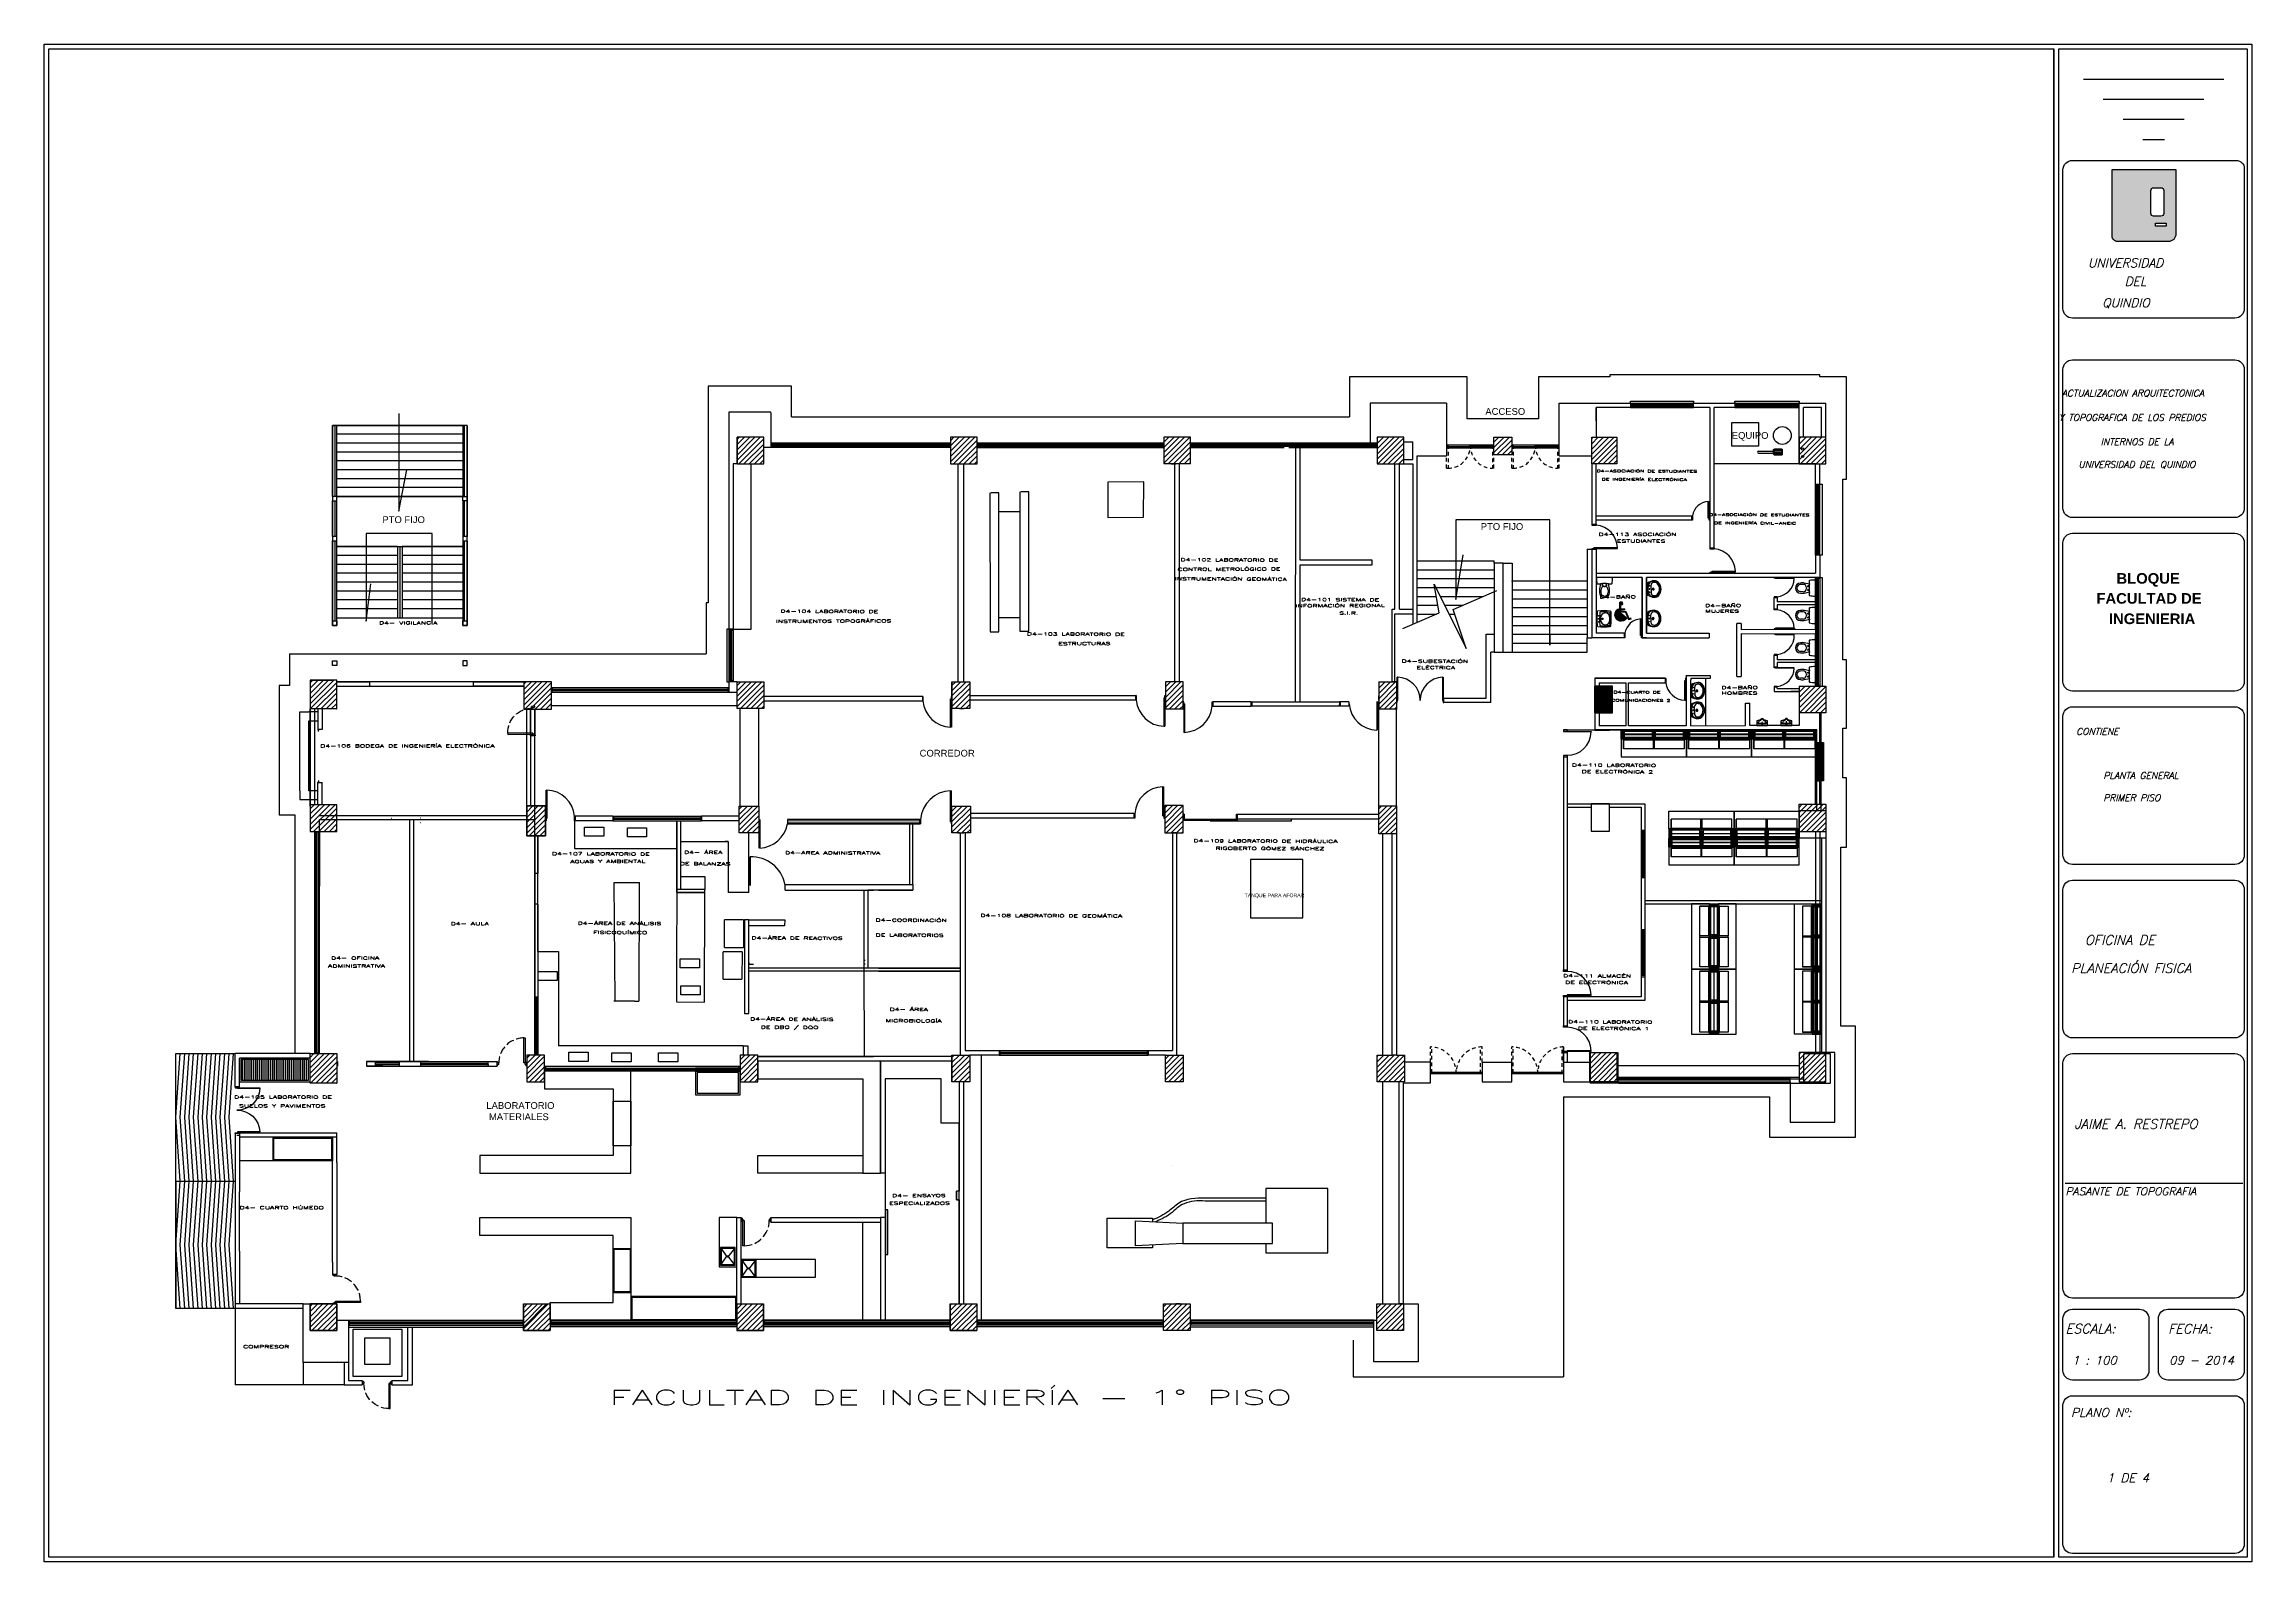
# Model space of a CAD drawing. Header units: metres. Extents: x 6495 to 6855, y 1254 to 1306.
# Drawn here: x 6495 to 6569.5, y 1254.3 to 1305.5 of the extents above; entities that cross this region are included whole.
import ezdxf

# ---------------------------------------------------------------- set-up
doc = ezdxf.new("R2010")
doc.units = ezdxf.units.M
for name, pattern in [('ACAD_ISO02W100', [15, 12, -3]), ('ACAD_ISO12W100', [21, 12, -3, 0, -3, 0, -3]), ('HIDDEN2', [0.1875, 0.125, -0.0625])]:
    doc.linetypes.add(name, pattern=pattern)
for name, color, linetype in [('0-Grises', 252, 'Continuous'), ('0-Áreas', 150, 'Continuous'), ('1', 7, 'ACAD_ISO12W100'), ('A-MURO', 9, 'Continuous'), ('MUM_501', 7, 'Continuous'), ('PLANTA', 253, 'Continuous')]:
    doc.layers.add(name, color=color, linetype=linetype)
for name, color, linetype, lineweight in [('0.Texto_Oficinas', 7, 'Continuous', 20), ('Baño Discapacitados', 5, 'Continuous', 20), ('Marco de puertas y ventanas', 42, 'Continuous', 30), ('proyecciones', 252, 'ACAD_ISO02W100', 25), ('Puertas', 35, 'Continuous', 30)]:
    doc.layers.add(name, color=color, linetype=linetype, lineweight=lineweight)
doc.styles.add('ARIALBLACK', font='arialbd.ttf', dxfattribs={"height": 1})
doc.styles.add('ITALIC', font='ITALIC')
doc.styles.add('ROMANS', font='romans.shx')
doc.styles.get("Standard").update_dxf_attribs({"font": 'arial.ttf'})
pattern_1 = [(45, (6370.32747, 1033.63199), (-0.08838835, 0.08838835), [])]

# ---------------------------------------------------------------- blocks, each defined once
blk = doc.blocks.new('WC-P-04')
for p, q in [((-0.123, -0.419), (-0.12, -0.505)), ((-0.095, -0.25), (-0.035, -0.25)), ((-0.065, -0.28), (-0.065, -0.22)), ((-0.013, -0.305), (0.013, -0.305)), ((0.035, -0.25), (0.095, -0.25)), ((0.065, -0.28), (0.065, -0.22)), ((0.123, -0.419), (0.12, -0.505))]:
    blk.add_line(p, q)
blk.add_lwpolyline([(-0.249, 0, 0.412132), (-0.269, -0.02, 0.047735), (-0.254, -0.198, 0.395211), (-0.232, -0.214, -0.01301), (-0.13, -0.204), (-0.17, -0.38, 0.062591), (-0.17, -0.505, 1), (0.17, -0.505, 0.062591), (0.17, -0.38), (0.13, -0.204, -0.01301), (0.232, -0.214, 0.395211), (0.254, -0.198, 0.047735), (0.269, -0.02, 0.412132), (0.249, 0)], format="xyb", close=True)
for centre in [(-0.065, -0.25), (0.065, -0.25)]:
    blk.add_circle(centre, 0.01)
for centre, radius, start, end in [((0, -2.161), 1.961, 86.19916, 93.80084), ((-0.013, -0.415), 0.11, 90, 181.86865), ((0, -0.505), 0.12, 180, 0), ((0.013, -0.415), 0.11, 358.13135, 90)]:
    blk.add_arc(centre, radius, start, end)
blk = doc.blocks.new('ORINAL')
at = {"layer": 'PLANTA'}
for p, q in [((1158993.99, 995737.51), (1158993.99, 995737.05)), ((1158994.22, 995737.61), (1158994.03, 995737.56)), ((1158994.33, 995737.29), (1158994.83, 995737.29)), ((1158994.92, 995737.53), (1158994.92, 995737.53)), ((1158995.13, 995737.56), (1158994.94, 995737.61)), ((1158995.16, 995737.05), (1158995.16, 995737.51)), ((1158993.99, 995737.05), (1158995.16, 995737.05)), ((1158994.25, 995737.25), (1158994.9, 995737.25))]:
    blk.add_line(p, q, dxfattribs=at)
for radius in [0.0271, 0.0196]:
    blk.add_circle((1158994.58, 995737.17), radius, dxfattribs=at)
for centre, radius, start, end in [((1158994.04, 995737.51), 0.05, 103.6669, 180), ((1158994.25, 995737.51), 0.261, 180, 270), ((1158994.26, 995737.44), 0.0966, 103.3179, 183.6052), ((1158994.35, 995737.48), 0.199, 194.0873, 246.4246), ((1158994.11, 995738.04), 0.45, 283.6669, 318.0264), ((1158994.11, 995738.04), 0.525, 283.6669, 318.0264), ((1158994.33, 995737.41), 0.125, 246.4246, 270), ((1158994.58, 995737.62), 0.177, 41.9736, 138.0264), ((1158994.58, 995737.62), 0.102, 41.9736, 138.0264), ((1158994.51, 995737.41), 0.00313, 0, 180), ((1158994.51, 995737.41), 0.00312, 180, 0), ((1158994.54, 995737.44), 0.00313, 0, 180), ((1158994.54, 995737.44), 0.00312, 180, 0), ((1158994.54, 995737.41), 0.00313, 0, 180), ((1158994.54, 995737.41), 0.00312, 180, 0), ((1158994.54, 995737.37), 0.00313, 0, 180), ((1158994.54, 995737.37), 0.00312, 180, 0), ((1158994.58, 995737.48), 0.00313, 0, 180), ((1158994.58, 995737.48), 0.00312, 180, 0), ((1158994.58, 995737.44), 0.00313, 0, 180), ((1158994.58, 995737.44), 0.00312, 180, 0), ((1158994.58, 995737.41), 0.00313, 0, 180), ((1158994.58, 995737.41), 0.00312, 180, 0), ((1158994.58, 995737.37), 0.00313, 0, 180), ((1158994.58, 995737.37), 0.00312, 180, 0), ((1158994.58, 995737.34), 0.00313, 0, 180), ((1158994.58, 995737.34), 0.00312, 180, 0), ((1158994.61, 995737.44), 0.00313, 0, 180), ((1158994.61, 995737.44), 0.00312, 180, 0), ((1158994.61, 995737.41), 0.00313, 0, 180), ((1158994.61, 995737.41), 0.00312, 180, 0), ((1158994.61, 995737.37), 0.00313, 0, 180), ((1158994.61, 995737.37), 0.00312, 180, 0), ((1158995.04, 995738.04), 0.525, 221.9736, 256.3331), ((1158994.65, 995737.41), 0.00313, 0, 180), ((1158994.65, 995737.41), 0.00312, 180, 0), ((1158995.04, 995738.04), 0.45, 221.9736, 256.3331), ((1158994.83, 995737.41), 0.125, 270, 293.5754), ((1158994.8, 995737.48), 0.199, 293.5754, 345.9127), ((1158994.9, 995737.51), 0.261, 270, 0), ((1158994.9, 995737.44), 0.0966, 356.3948, 76.6821), ((1158995.11, 995737.51), 0.05, 0, 76.3331)]:
    blk.add_arc(centre, radius, start, end, dxfattribs=at)
blk = doc.blocks.new('LVM-10-P')
blk.add_lwpolyline([(-0.232, -0.474, 0.046318), (0.232, -0.474, 0.29716), (0.257, -0.452, 0.067343), (0.259, -0.028, 0.349862), (0.242, -0.012, 0.048359), (-0.242, -0.012, 0.349862), (-0.259, -0.028, 0.067343), (-0.257, -0.452, 0.29716)], format="xyb", close=True)
for centre, radius in [((-0.102, -0.06), 0.0127), ((0, -0.18), 0.0254), ((0, -0.18), 0.0204), ((0, -0.06), 0.0127), ((0.102, -0.06), 0.0127)]:
    blk.add_circle(centre, radius)
for centre, radius, start, end in [((1.307, -0.23), 1.539, 175.82307, 187.2681), ((-0.208, -0.119), 0.02, 94.97415, 175.82307), ((-0.2, -0.422), 0.02, 187.2681, 265.32873), ((0, -2.511), 2.421, 85.02585, 94.97415), ((0, 2.026), 2.477, 265.32873, 274.67127), ((-0.031, -0.29), 0.17, 90.79675, 173.76528), ((-0.1, -0.283), 0.1, 173.76528, 190.54243), ((-0.032, -0.27), 0.17, 190.54243, 269.21012), ((0, 2.026), 2.466, 269.21012, 270.78988), ((0, -2.511), 2.392, 89.20325, 90.79675), ((0.031, -0.29), 0.17, 6.23472, 89.20325), ((0.032, -0.27), 0.17, 270.78988, 349.45757), ((0.1, -0.283), 0.1, 349.45757, 6.23472), ((0.2, -0.422), 0.02, 274.67127, 352.7319), ((0.208, -0.119), 0.02, 4.17693, 85.02585), ((-1.307, -0.23), 1.539, 352.7319, 4.17693)]:
    blk.add_arc(centre, radius, start, end)
blk = doc.blocks.new('LAVAMANOS')
at = {"layer": 'PLANTA'}
for p, q in [((1158997.02, 995736.87), (1158996.07, 995736.87)), ((1158996.54, 995737.14), (1158996.24, 995737.14)), ((1158996.54, 995737.14), (1158996.84, 995737.14))]:
    blk.add_line(p, q, dxfattribs=at)
blk.add_lwpolyline([(1158995.89, 995737.39, 0.141996), (1158996.07, 995736.87), (1158997.02, 995736.87, 0.141996), (1158997.19, 995737.39, 0.155345), (1158997.07, 995737.72, 0.197604), (1158996.54, 995737.94, 0.197604), (1158996.01, 995737.72, 0.155345)], format="xyb", close=True, dxfattribs=at)
for centre in [(1158996.29, 995737.02), (1158996.79, 995737.02)]:
    blk.add_circle(centre, 0.025, dxfattribs=at)
for centre, radius, start, end in [((1158996.54, 995737.19), 0.75, 90, 134.7115), ((1158996.54, 995737.19), 0.725, 90, 134.581), ((1158996.54, 995737.19), 0.75, 45.2885, 90), ((1158996.54, 995737.19), 0.725, 45.419, 90), ((1158996.47, 995737.37), 0.584, 142.2458, 177.5659), ((1158996.88, 995737.43), 0.994, 182.2197, 214.5466), ((1158996.47, 995737.37), 0.559, 142.414, 177.4623), ((1158996.88, 995737.43), 0.969, 182.2801, 193.2394), ((1158996.31, 995737.29), 0.375, 192.8436, 248.9605), ((1158996.47, 995737.37), 0.459, 143.2579, 180.0225), ((1158996.24, 995737.37), 0.225, 180, 270), ((1158996.54, 995737.19), 0.625, 90, 133.9455), ((1158996.54, 995738.27), 1.38, 254.5453, 270), ((1158996.54, 995737.32), 0.075, 90, 270), ((1158996.54, 995737.32), 0.0625, 90, 270), ((1158996.54, 995737.02), 0.025, 90, 270), ((1158996.54, 995737.19), 0.625, 46.0545, 90), ((1158996.54, 995737.32), 0.075, 270, 90), ((1158996.54, 995737.32), 0.0625, 270, 90), ((1158996.54, 995737.02), 0.025, 270, 90), ((1158996.54, 995738.27), 1.38, 270, 285.4547), ((1158996.84, 995737.37), 0.225, 270, 0), ((1158996.77, 995737.29), 0.375, 291.0395, 347.1564), ((1158996.61, 995737.37), 0.459, 359.9775, 36.7421), ((1158996.2, 995737.43), 0.994, 325.4534, 357.7803), ((1158996.61, 995737.37), 0.559, 2.543, 37.586), ((1158996.61, 995737.37), 0.584, 2.4341, 37.7542), ((1158996.2, 995737.43), 0.969, 346.7606, 357.7803)]:
    blk.add_arc(centre, radius, start, end, dxfattribs=at)
blk = doc.blocks.new('puerta')
at = {"layer": 'Marco de puertas y ventanas'}
for p, q in [((1251.574, 665.219), (1251.549, 665.219)), ((1251.549, 665.219), (1251.549, 665.119)), ((1251.574, 665.219), (1251.574, 665.194)), ((1251.599, 665.194), (1251.574, 665.194)), ((1251.599, 665.144), (1251.574, 665.144)), ((1251.574, 665.144), (1251.574, 665.119)), ((1251.599, 665.194), (1251.599, 665.144)), ((1252.399, 665.194), (1252.424, 665.194)), ((1252.399, 665.194), (1252.399, 665.144)), ((1252.399, 665.144), (1252.424, 665.144)), ((1252.424, 665.219), (1252.449, 665.219)), ((1252.424, 665.219), (1252.424, 665.194)), ((1252.424, 665.144), (1252.424, 665.119)), ((1252.449, 665.219), (1252.449, 665.119)), ((1251.574, 665.119), (1251.549, 665.119)), ((1252.424, 665.119), (1252.449, 665.119))]:
    blk.add_line(p, q, dxfattribs=at)
at = {"layer": 'proyecciones', "ltscale": 0.02}
blk.add_arc((1251.639, 665.144), 0.76, 270, 0, dxfattribs=at)
at = {"layer": 'Puertas'}
for p, q in [((1251.599, 665.144), (1251.639, 665.144)), ((1251.599, 664.384), (1251.599, 665.144)), ((1251.639, 665.144), (1251.639, 664.384)), ((1251.639, 664.384), (1251.599, 664.384))]:
    blk.add_line(p, q, dxfattribs=at)
blk = doc.blocks.new('mueble2')
at = {"layer": 'MUM_501'}
for p, q in [((3455.39, 1505.995), (3455.427, 1505.995)), ((3456.435, 1505.697), (3456.435, 1505.995)), ((3454.413, 1505.359), (3455.355, 1505.359)), ((3455.463, 1505.359), (3456.405, 1505.359))]:
    blk.add_line(p, q, dxfattribs=at)
for points in [[(3454.309, 1506.267), (3454.309, 1505.668), (3456.509, 1505.668), (3456.509, 1506.267)], [(3454.355, 1505.618), (3454.324, 1505.618), (3454.324, 1505.656), (3454.355, 1505.656)], [(3454.382, 1505.995), (3455.39, 1505.995), (3455.39, 1505.697), (3454.382, 1505.697)], [(3454.382, 1505.668), (3455.39, 1505.668), (3455.39, 1505.697), (3454.382, 1505.697)], [(3455.427, 1505.995), (3456.435, 1505.995), (3456.435, 1505.697), (3455.427, 1505.697)], [(3455.427, 1505.668), (3456.435, 1505.668), (3456.435, 1505.697), (3455.427, 1505.697)], [(3456.466, 1505.618), (3456.497, 1505.618), (3456.497, 1505.656), (3456.466, 1505.656)], [(3454.355, 1505.363), (3454.324, 1505.363), (3454.324, 1505.401), (3454.355, 1505.401)], [(3454.401, 1505.514), (3454.401, 1505.503), (3454.377, 1505.503), (3454.377, 1505.514)], [(3454.401, 1505.492), (3454.401, 1505.468), (3454.377, 1505.468), (3454.377, 1505.492)], [(3454.389, 1505.445), (3454.401, 1505.445), (3454.401, 1505.451), (3454.377, 1505.451), (3454.377, 1505.434), (3454.389, 1505.434)], [(3454.416, 1505.62), (3455.355, 1505.62), (3455.355, 1505.643), (3454.416, 1505.643)], [(3455.355, 1505.513), (3454.416, 1505.513), (3454.416, 1505.504), (3455.355, 1505.504)], [(3454.416, 1505.384), (3455.355, 1505.384), (3455.355, 1505.406), (3454.416, 1505.406)], [(3455.425, 1505.642), (3455.425, 1505.615), (3455.425, 1505.615), (3455.418, 1505.615), (3455.418, 1505.584), (3455.425, 1505.584), (3455.425, 1505.568), (3455.391, 1505.568), (3455.391, 1505.585), (3455.402, 1505.585), (3455.402, 1505.615), (3455.392, 1505.615), (3455.392, 1505.643), (3455.425, 1505.643)], [(3455.391, 1505.55), (3455.425, 1505.55), (3455.425, 1505.468), (3455.391, 1505.468)], [(3455.425, 1505.451), (3455.425, 1505.424), (3455.425, 1505.424), (3455.418, 1505.424), (3455.418, 1505.394), (3455.425, 1505.394), (3455.425, 1505.377), (3455.391, 1505.377), (3455.391, 1505.394), (3455.402, 1505.394), (3455.402, 1505.424), (3455.392, 1505.424), (3455.392, 1505.452), (3455.425, 1505.452)], [(3455.463, 1505.62), (3456.405, 1505.62), (3456.405, 1505.643), (3455.463, 1505.643)], [(3456.405, 1505.513), (3455.463, 1505.513), (3455.463, 1505.504), (3456.405, 1505.504)], [(3455.463, 1505.384), (3456.405, 1505.384), (3456.405, 1505.406), (3455.463, 1505.406)], [(3456.419, 1505.514), (3456.419, 1505.503), (3456.443, 1505.503), (3456.443, 1505.514)], [(3456.419, 1505.492), (3456.419, 1505.468), (3456.443, 1505.468), (3456.443, 1505.492)], [(3456.432, 1505.445), (3456.419, 1505.445), (3456.419, 1505.451), (3456.443, 1505.451), (3456.443, 1505.434), (3456.432, 1505.434)], [(3456.466, 1505.363), (3456.497, 1505.363), (3456.497, 1505.401), (3456.466, 1505.401)]]:
    blk.add_lwpolyline(points, close=True, dxfattribs=at)
for points in [[(3454.309, 1505.668), (3454.309, 1505.359), (3454.363, 1505.359), (3454.363, 1505.668), (3454.309, 1505.668)], [(3454.363, 1505.668), (3454.363, 1505.359), (3454.416, 1505.359), (3454.416, 1505.668), (3454.363, 1505.668)], [(3455.355, 1505.668), (3455.355, 1505.359), (3455.409, 1505.359), (3455.409, 1505.668), (3455.355, 1505.668)], [(3455.366, 1505.656), (3455.366, 1505.641), (3455.378, 1505.641), (3455.378, 1505.657), (3455.366, 1505.657)], [(3455.409, 1505.668), (3455.409, 1505.359), (3455.463, 1505.359), (3455.463, 1505.668), (3455.409, 1505.668)], [(3455.442, 1505.656), (3455.442, 1505.641), (3455.454, 1505.641), (3455.454, 1505.657), (3455.442, 1505.657)], [(3456.458, 1505.668), (3456.458, 1505.359), (3456.405, 1505.359), (3456.405, 1505.668), (3456.458, 1505.668)], [(3456.509, 1505.668), (3456.509, 1505.359), (3456.458, 1505.359), (3456.458, 1505.668), (3456.509, 1505.668)], [(3454.324, 1505.585), (3454.324, 1505.564), (3454.355, 1505.564), (3454.355, 1505.585), (3454.324, 1505.585)], [(3454.324, 1505.547), (3454.324, 1505.471), (3454.355, 1505.471), (3454.355, 1505.547), (3454.324, 1505.547)], [(3454.324, 1505.451), (3454.324, 1505.43), (3454.355, 1505.43), (3454.355, 1505.451), (3454.324, 1505.451)], [(3454.401, 1505.643), (3454.401, 1505.621), (3454.377, 1505.621), (3454.377, 1505.643), (3454.401, 1505.643)], [(3454.384, 1505.585), (3454.384, 1505.572), (3454.401, 1505.572), (3454.401, 1505.565), (3454.377, 1505.565), (3454.377, 1505.585), (3454.384, 1505.585)], [(3454.401, 1505.55), (3454.401, 1505.532), (3454.377, 1505.532), (3454.377, 1505.545), (3454.384, 1505.545), (3454.384, 1505.551), (3454.401, 1505.551), (3454.401, 1505.55)], [(3454.388, 1505.399), (3454.401, 1505.399), (3454.401, 1505.376), (3454.377, 1505.376), (3454.377, 1505.384), (3454.388, 1505.384), (3454.388, 1505.399)], [(3454.401, 1505.373), (3454.401, 1505.368), (3454.406, 1505.368), (3454.406, 1505.373), (3454.401, 1505.373)], [(3455.366, 1505.581), (3455.366, 1505.566), (3455.378, 1505.566), (3455.378, 1505.582), (3455.366, 1505.582)], [(3455.366, 1505.544), (3455.366, 1505.53), (3455.378, 1505.53), (3455.378, 1505.546), (3455.366, 1505.546)], [(3455.366, 1505.511), (3455.366, 1505.496), (3455.378, 1505.496), (3455.378, 1505.512), (3455.366, 1505.512)], [(3455.366, 1505.485), (3455.366, 1505.471), (3455.378, 1505.471), (3455.378, 1505.487), (3455.366, 1505.487)], [(3455.366, 1505.446), (3455.366, 1505.431), (3455.378, 1505.431), (3455.378, 1505.447), (3455.366, 1505.447)], [(3455.366, 1505.378), (3455.366, 1505.364), (3455.378, 1505.364), (3455.378, 1505.38), (3455.366, 1505.38)], [(3455.443, 1505.581), (3455.443, 1505.566), (3455.455, 1505.566), (3455.455, 1505.582), (3455.443, 1505.582)], [(3455.443, 1505.544), (3455.443, 1505.53), (3455.455, 1505.53), (3455.455, 1505.546), (3455.443, 1505.546)], [(3455.443, 1505.511), (3455.443, 1505.496), (3455.455, 1505.496), (3455.455, 1505.512), (3455.443, 1505.512)], [(3455.443, 1505.485), (3455.443, 1505.471), (3455.455, 1505.471), (3455.455, 1505.487), (3455.443, 1505.487)], [(3455.443, 1505.446), (3455.443, 1505.431), (3455.455, 1505.431), (3455.455, 1505.447), (3455.443, 1505.447)], [(3455.443, 1505.378), (3455.443, 1505.364), (3455.455, 1505.364), (3455.455, 1505.38), (3455.443, 1505.38)], [(3456.419, 1505.373), (3456.419, 1505.368), (3456.415, 1505.368), (3456.415, 1505.373), (3456.419, 1505.373)], [(3456.419, 1505.643), (3456.419, 1505.621), (3456.443, 1505.621), (3456.443, 1505.643), (3456.419, 1505.643)], [(3456.437, 1505.585), (3456.437, 1505.572), (3456.419, 1505.572), (3456.419, 1505.565), (3456.443, 1505.565), (3456.443, 1505.585), (3456.437, 1505.585)], [(3456.419, 1505.55), (3456.419, 1505.532), (3456.443, 1505.532), (3456.443, 1505.545), (3456.437, 1505.545), (3456.437, 1505.551), (3456.419, 1505.551), (3456.419, 1505.55)], [(3456.432, 1505.399), (3456.419, 1505.399), (3456.419, 1505.376), (3456.443, 1505.376), (3456.443, 1505.384), (3456.432, 1505.384), (3456.432, 1505.399)], [(3456.497, 1505.585), (3456.497, 1505.564), (3456.466, 1505.564), (3456.466, 1505.585), (3456.497, 1505.585)], [(3456.497, 1505.547), (3456.497, 1505.471), (3456.466, 1505.471), (3456.466, 1505.547), (3456.497, 1505.547)], [(3456.497, 1505.451), (3456.497, 1505.43), (3456.466, 1505.43), (3456.466, 1505.451), (3456.497, 1505.451)]]:
    blk.add_lwpolyline(points, dxfattribs=at)
blk = doc.blocks.new('mueble')
at = {"layer": 'MUM_501'}
for p, q in [((3576.475, 1500.975), (3576.512, 1500.975)), ((3577.52, 1500.677), (3577.52, 1500.975)), ((3576.475, 1500.012), (3576.512, 1500.012)), ((3577.52, 1500.31), (3577.52, 1500.012))]:
    blk.add_line(p, q, dxfattribs=at)
for points in [[(3575.394, 1501.247), (3575.394, 1500.648), (3577.594, 1500.648), (3577.594, 1501.247)], [(3575.44, 1500.599), (3575.409, 1500.599), (3575.409, 1500.636), (3575.44, 1500.636)], [(3575.487, 1500.495), (3575.487, 1500.484), (3575.463, 1500.484), (3575.463, 1500.495)], [(3575.487, 1500.472), (3575.487, 1500.449), (3575.463, 1500.449), (3575.463, 1500.472)], [(3575.474, 1500.426), (3575.487, 1500.426), (3575.487, 1500.432), (3575.463, 1500.432), (3575.463, 1500.414), (3575.474, 1500.414)], [(3575.468, 1500.975), (3576.475, 1500.975), (3576.475, 1500.677), (3575.468, 1500.677)], [(3575.468, 1500.648), (3576.475, 1500.648), (3576.475, 1500.677), (3575.468, 1500.677)], [(3575.502, 1500.601), (3576.441, 1500.601), (3576.441, 1500.623), (3575.502, 1500.623)], [(3576.441, 1500.493), (3575.502, 1500.493), (3575.502, 1500.485), (3576.441, 1500.485)], [(3576.511, 1500.622), (3576.511, 1500.595), (3576.511, 1500.595), (3576.503, 1500.595), (3576.503, 1500.565), (3576.51, 1500.565), (3576.51, 1500.548), (3576.476, 1500.548), (3576.476, 1500.565), (3576.487, 1500.565), (3576.487, 1500.595), (3576.478, 1500.595), (3576.478, 1500.623), (3576.511, 1500.623)], [(3576.476, 1500.53), (3576.51, 1500.53), (3576.51, 1500.448), (3576.476, 1500.448)], [(3576.511, 1500.431), (3576.511, 1500.405), (3576.511, 1500.405), (3576.503, 1500.405), (3576.503, 1500.374), (3576.51, 1500.374), (3576.51, 1500.357), (3576.476, 1500.357), (3576.476, 1500.374), (3576.487, 1500.374), (3576.487, 1500.405), (3576.478, 1500.405), (3576.478, 1500.433), (3576.511, 1500.433)], [(3576.512, 1500.975), (3577.52, 1500.975), (3577.52, 1500.677), (3576.512, 1500.677)], [(3576.512, 1500.648), (3577.52, 1500.648), (3577.52, 1500.677), (3576.512, 1500.677)], [(3576.548, 1500.601), (3577.49, 1500.601), (3577.49, 1500.623), (3576.548, 1500.623)], [(3577.49, 1500.493), (3576.548, 1500.493), (3576.548, 1500.485), (3577.49, 1500.485)], [(3577.505, 1500.495), (3577.505, 1500.484), (3577.529, 1500.484), (3577.529, 1500.495)], [(3577.505, 1500.472), (3577.505, 1500.449), (3577.529, 1500.449), (3577.529, 1500.472)], [(3577.517, 1500.426), (3577.505, 1500.426), (3577.505, 1500.432), (3577.529, 1500.432), (3577.529, 1500.414), (3577.517, 1500.414)], [(3577.551, 1500.599), (3577.582, 1500.599), (3577.582, 1500.636), (3577.551, 1500.636)], [(3575.394, 1500.339), (3575.394, 1499.739), (3577.594, 1499.739), (3577.594, 1500.339)], [(3575.44, 1500.344), (3575.409, 1500.344), (3575.409, 1500.381), (3575.44, 1500.381)], [(3575.468, 1500.31), (3576.475, 1500.31), (3576.475, 1500.339), (3575.468, 1500.339)], [(3575.468, 1500.31), (3576.475, 1500.31), (3576.475, 1500.012), (3575.468, 1500.012)], [(3575.502, 1500.364), (3576.441, 1500.364), (3576.441, 1500.387), (3575.502, 1500.387)], [(3576.512, 1500.31), (3577.52, 1500.31), (3577.52, 1500.339), (3576.512, 1500.339)], [(3576.512, 1500.31), (3577.52, 1500.31), (3577.52, 1500.012), (3576.512, 1500.012)], [(3576.548, 1500.364), (3577.49, 1500.364), (3577.49, 1500.387), (3576.548, 1500.387)], [(3577.551, 1500.344), (3577.582, 1500.344), (3577.582, 1500.381), (3577.551, 1500.381)]]:
    blk.add_lwpolyline(points, close=True, dxfattribs=at)
for points in [[(3575.394, 1500.648), (3575.394, 1500.339), (3575.448, 1500.339), (3575.448, 1500.648), (3575.394, 1500.648)], [(3575.409, 1500.565), (3575.409, 1500.544), (3575.44, 1500.544), (3575.44, 1500.565), (3575.409, 1500.565)], [(3575.409, 1500.527), (3575.409, 1500.451), (3575.44, 1500.451), (3575.44, 1500.527), (3575.409, 1500.527)], [(3575.409, 1500.431), (3575.409, 1500.41), (3575.44, 1500.41), (3575.44, 1500.431), (3575.409, 1500.431)], [(3575.448, 1500.648), (3575.448, 1500.339), (3575.502, 1500.339), (3575.502, 1500.648), (3575.448, 1500.648)], [(3575.487, 1500.624), (3575.487, 1500.602), (3575.463, 1500.602), (3575.463, 1500.624), (3575.487, 1500.624)], [(3575.469, 1500.565), (3575.469, 1500.552), (3575.487, 1500.552), (3575.487, 1500.546), (3575.463, 1500.546), (3575.463, 1500.565), (3575.469, 1500.565)], [(3575.487, 1500.53), (3575.487, 1500.513), (3575.463, 1500.513), (3575.463, 1500.525), (3575.47, 1500.525), (3575.47, 1500.531), (3575.487, 1500.531), (3575.487, 1500.53)], [(3576.441, 1500.648), (3576.441, 1500.339), (3576.494, 1500.339), (3576.494, 1500.648), (3576.441, 1500.648)], [(3576.451, 1500.636), (3576.451, 1500.621), (3576.463, 1500.621), (3576.463, 1500.637), (3576.451, 1500.637)], [(3576.451, 1500.561), (3576.451, 1500.547), (3576.463, 1500.547), (3576.463, 1500.563), (3576.451, 1500.563)], [(3576.451, 1500.525), (3576.451, 1500.51), (3576.463, 1500.51), (3576.463, 1500.526), (3576.451, 1500.526)], [(3576.451, 1500.491), (3576.451, 1500.477), (3576.463, 1500.477), (3576.463, 1500.492), (3576.451, 1500.492)], [(3576.451, 1500.466), (3576.451, 1500.451), (3576.463, 1500.451), (3576.463, 1500.467), (3576.451, 1500.467)], [(3576.494, 1500.648), (3576.494, 1500.339), (3576.548, 1500.339), (3576.548, 1500.648), (3576.494, 1500.648)], [(3576.527, 1500.636), (3576.527, 1500.621), (3576.54, 1500.621), (3576.54, 1500.637), (3576.527, 1500.637)], [(3576.528, 1500.561), (3576.528, 1500.547), (3576.54, 1500.547), (3576.54, 1500.563), (3576.528, 1500.563)], [(3576.528, 1500.525), (3576.528, 1500.51), (3576.54, 1500.51), (3576.54, 1500.526), (3576.528, 1500.526)], [(3576.528, 1500.491), (3576.528, 1500.477), (3576.54, 1500.477), (3576.54, 1500.492), (3576.528, 1500.492)], [(3576.528, 1500.466), (3576.528, 1500.451), (3576.54, 1500.451), (3576.54, 1500.467), (3576.528, 1500.467)], [(3577.543, 1500.648), (3577.543, 1500.339), (3577.49, 1500.339), (3577.49, 1500.648), (3577.543, 1500.648)], [(3577.505, 1500.624), (3577.505, 1500.602), (3577.529, 1500.602), (3577.529, 1500.624), (3577.505, 1500.624)], [(3577.522, 1500.565), (3577.522, 1500.552), (3577.505, 1500.552), (3577.505, 1500.546), (3577.529, 1500.546), (3577.529, 1500.565), (3577.522, 1500.565)], [(3577.505, 1500.53), (3577.505, 1500.513), (3577.529, 1500.513), (3577.529, 1500.525), (3577.522, 1500.525), (3577.522, 1500.531), (3577.505, 1500.531), (3577.505, 1500.53)], [(3577.594, 1500.648), (3577.594, 1500.339), (3577.543, 1500.339), (3577.543, 1500.648), (3577.594, 1500.648)], [(3577.582, 1500.565), (3577.582, 1500.544), (3577.551, 1500.544), (3577.551, 1500.565), (3577.582, 1500.565)], [(3577.582, 1500.527), (3577.582, 1500.451), (3577.551, 1500.451), (3577.551, 1500.527), (3577.582, 1500.527)], [(3577.582, 1500.431), (3577.582, 1500.41), (3577.551, 1500.41), (3577.551, 1500.431), (3577.582, 1500.431)], [(3575.474, 1500.379), (3575.487, 1500.379), (3575.487, 1500.356), (3575.463, 1500.356), (3575.463, 1500.364), (3575.474, 1500.364), (3575.474, 1500.379)], [(3575.487, 1500.353), (3575.487, 1500.349), (3575.491, 1500.349), (3575.491, 1500.353), (3575.487, 1500.353)], [(3576.451, 1500.426), (3576.451, 1500.411), (3576.463, 1500.411), (3576.463, 1500.427), (3576.451, 1500.427)], [(3576.451, 1500.359), (3576.451, 1500.344), (3576.463, 1500.344), (3576.463, 1500.36), (3576.451, 1500.36)], [(3576.528, 1500.426), (3576.528, 1500.411), (3576.54, 1500.411), (3576.54, 1500.427), (3576.528, 1500.427)], [(3576.528, 1500.359), (3576.528, 1500.344), (3576.54, 1500.344), (3576.54, 1500.36), (3576.528, 1500.36)], [(3577.505, 1500.353), (3577.505, 1500.349), (3577.5, 1500.349), (3577.5, 1500.353), (3577.505, 1500.353)], [(3577.518, 1500.379), (3577.505, 1500.379), (3577.505, 1500.356), (3577.529, 1500.356), (3577.529, 1500.364), (3577.518, 1500.364), (3577.518, 1500.379)]]:
    blk.add_lwpolyline(points, dxfattribs=at)
blk = doc.blocks.new('aa')
at = {"layer": 'Baño Discapacitados'}
h = blk.add_hatch(color=5, dxfattribs=at)
h.dxf.hatch_style = 1
edge = h.paths.add_edge_path()
edge.add_arc((1252.349, 1145.955), 0.222, 112.75556, 327.4673)
edge.add_line((1252.536, 1145.836), (1252.517, 1145.884))
edge.add_arc((1252.349, 1145.955), 0.182, 118.07097, 336.99043, ccw=False)
edge.add_line((1252.263, 1146.116), (1252.263, 1146.159))
h = blk.add_hatch(color=5, dxfattribs=at)
h.dxf.hatch_style = 1
edge = h.paths.add_edge_path()
edge.add_line((1252.299, 1146.366), (1252.298, 1146.049))
edge.add_line((1252.298, 1146.049), (1252.496, 1146.031))
edge.add_line((1252.496, 1146.031), (1252.597, 1145.778))
edge.add_line((1252.597, 1145.778), (1252.692, 1145.811))
edge.add_line((1252.692, 1145.811), (1252.68, 1145.848))
edge.add_line((1252.68, 1145.848), (1252.62, 1145.828))
edge.add_line((1252.62, 1145.828), (1252.524, 1146.068))
edge.add_line((1252.524, 1146.068), (1252.338, 1146.085))
edge.add_line((1252.338, 1146.085), (1252.338, 1146.124))
edge.add_line((1252.338, 1146.124), (1252.475, 1146.112))
edge.add_line((1252.475, 1146.112), (1252.478, 1146.151))
edge.add_line((1252.478, 1146.151), (1252.338, 1146.164))
edge.add_line((1252.338, 1146.164), (1252.339, 1146.283))
edge.add_arc((1252.349, 1146.339), 0.0567, 259.22881, 511.42469)
for points in [[(1252.263, 1146.159, 1.360237), (1252.536, 1145.836), (1252.517, 1145.884, -1.413913), (1252.263, 1146.116)], [(1252.299, 1146.366), (1252.298, 1146.049), (1252.496, 1146.031), (1252.597, 1145.778), (1252.692, 1145.811), (1252.68, 1145.848), (1252.62, 1145.828), (1252.524, 1146.068), (1252.338, 1146.085), (1252.338, 1146.124), (1252.475, 1146.112), (1252.478, 1146.151), (1252.338, 1146.164), (1252.339, 1146.283, 1.966764)]]:
    blk.add_lwpolyline(points, format="xyb", close=True, dxfattribs=at)

msp = doc.modelspace()

# ---------------------------------------------------------------- hatches: boundary and pattern name
at = {"layer": '0-Grises', "ltscale": 0.09}
h = msp.add_hatch(color=8, dxfattribs=at)
h.dxf.hatch_style = 1
h.paths.add_polyline_path([(6564.789, 1299.043, 0.414214), (6564.975, 1298.857), (6566.691, 1298.857, 0.414214), (6566.94, 1299.105), (6566.94, 1301.286), (6564.789, 1301.286)])
h.paths.add_polyline_path([(6566.097, 1300.673), (6566.531, 1300.673), (6566.531, 1299.71), (6566.097, 1299.71)], flags=16)
h.paths.add_polyline_path([(6566.255, 1299.479), (6566.618, 1299.479), (6566.618, 1299.369), (6566.255, 1299.369)], flags=16)
at = {"layer": '0-Grises'}
h = msp.add_hatch(dxfattribs=at)
h.set_pattern_fill('ANSI31', color=8, style=0)
h.set_pattern_definition(pattern_1)
h.paths.add_polyline_path([(6519.29, 1292.25), (6518.39, 1292.25), (6518.39, 1291.35), (6519.29, 1291.35)])
h = msp.add_hatch(dxfattribs=at)
h.set_pattern_fill('ANSI31', color=8, style=0)
h.set_pattern_definition(pattern_1)
h.paths.add_polyline_path([(6526.49, 1291.35), (6526.49, 1292.25), (6525.59, 1292.25), (6525.59, 1291.35)])
h = msp.add_hatch(dxfattribs=at)
h.set_pattern_fill('ANSI31', color=8, style=0)
h.set_pattern_definition(pattern_1)
h.paths.add_polyline_path([(6532.79, 1291.35), (6533.69, 1291.35), (6533.69, 1292.25), (6532.79, 1292.25)])
h = msp.add_hatch(dxfattribs=at)
h.set_pattern_fill('ANSI31', color=8, style=0)
h.set_pattern_definition(pattern_1)
h.paths.add_polyline_path([(6540.89, 1292.25), (6539.99, 1292.25), (6539.99, 1291.35), (6540.89, 1291.35)])
h = msp.add_hatch(dxfattribs=at)
h.set_pattern_fill('ANSI31', color=8, style=0)
h.set_pattern_definition(pattern_1)
h.paths.add_polyline_path([(6544.529, 1292.255), (6543.929, 1292.255), (6543.929, 1291.98), (6543.93, 1291.98), (6543.93, 1291.955), (6543.93, 1291.93), (6543.929, 1291.93), (6543.929, 1291.655), (6544.529, 1291.655)])
h = msp.add_hatch(dxfattribs=at)
h.set_pattern_fill('ANSI31', color=8, style=0)
h.set_pattern_definition(pattern_1)
h.paths.add_polyline_path([(6547.23, 1292.25), (6547.23, 1291.35), (6548.08, 1291.35), (6548.08, 1292.25)])
h = msp.add_hatch(dxfattribs=at)
h.set_pattern_fill('ANSI31', color=8, style=0)
h.set_pattern_definition([(45, (6286.655, 1033.63199), (-0.088388348, 0.088388348), [])])
h.paths.add_polyline_path([(6555.13, 1291.35), (6555.13, 1292.25), (6554.23, 1292.25), (6554.23, 1291.35)])
h = msp.add_hatch(dxfattribs=at)
h.set_pattern_fill('ANSI31', color=8, style=0)
h.set_pattern_definition(pattern_1)
h.paths.add_polyline_path([(6504.88, 1283.08), (6504.88, 1284.05), (6503.98, 1284.05), (6503.98, 1283.08)])
h = msp.add_hatch(dxfattribs=at)
h.set_pattern_fill('ANSI31', color=8, style=0)
h.set_pattern_definition(pattern_1)
h.paths.add_polyline_path([(6511.19, 1283.07), (6512.13, 1283.07), (6512.13, 1283.6), (6512.13, 1284), (6511.19, 1284)])
h = msp.add_hatch(dxfattribs=at)
h.set_pattern_fill('ANSI31', color=8, style=0)
h.set_pattern_definition(pattern_1)
h.paths.add_polyline_path([(6518.39, 1283.1), (6519.29, 1283.1), (6519.29, 1284), (6518.39, 1284)])
h = msp.add_hatch(dxfattribs=at)
h.set_pattern_fill('ANSI31', color=8, style=0)
h.set_pattern_definition(pattern_1)
h.paths.add_polyline_path([(6526.24, 1284), (6525.64, 1284), (6525.64, 1283.1), (6525.89, 1283.1), (6526.04, 1283.1), (6526.24, 1283.1)])
h = msp.add_hatch(dxfattribs=at)
h.set_pattern_fill('ANSI31', color=8, style=0)
h.set_pattern_definition(pattern_1)
h.paths.add_polyline_path([(6533.44, 1284), (6532.84, 1284), (6532.84, 1283.08), (6533.44, 1283.08)])
h = msp.add_hatch(dxfattribs=at)
h.set_pattern_fill('ANSI31', color=8, style=0)
h.set_pattern_definition(pattern_1)
h.paths.add_polyline_path([(6540.64, 1283.996), (6540.04, 1283.996), (6540.04, 1283.076), (6540.64, 1283.076)])
msp.add_hatch(color=8, dxfattribs=at).paths.add_polyline_path([(6547.33, 1282.946), (6547.93, 1282.946), (6547.93, 1283.846), (6547.33, 1283.846)])
h = msp.add_hatch(dxfattribs=at)
h.set_pattern_fill('ANSI31', color=8, style=0)
h.set_pattern_definition(pattern_1)
h.paths.add_polyline_path([(6555.13, 1283.85), (6554.23, 1283.85), (6554.23, 1282.95), (6555.13, 1282.95)])
h = msp.add_hatch(dxfattribs=at)
h.set_pattern_fill('ANSI31', color=8, style=0)
h.set_pattern_definition(pattern_1)
h.paths.add_polyline_path([(6503.98, 1279.85), (6503.98, 1279.8), (6503.98, 1278.95), (6504.88, 1278.95), (6504.88, 1279.85)])
h = msp.add_hatch(dxfattribs=at)
h.set_pattern_fill('ANSI31', color=8, style=0)
h.set_pattern_definition(pattern_1)
h.paths.add_polyline_path([(6511.29, 1279.81), (6511.29, 1279.8), (6511.29, 1278.8), (6511.92, 1278.8), (6511.92, 1279.46), (6511.92, 1279.81)])
h = msp.add_hatch(dxfattribs=at)
h.set_pattern_fill('ANSI31', color=8, style=0)
h.set_pattern_definition(pattern_1)
h.paths.add_polyline_path([(6518.46, 1279.8), (6518.46, 1279.31), (6518.46, 1278.9), (6518.74, 1278.9), (6518.89, 1278.9), (6519.12, 1278.9), (6519.12, 1279.8)])
h = msp.add_hatch(dxfattribs=at)
h.set_pattern_fill('ANSI31', color=8, style=0)
h.set_pattern_definition(pattern_1)
h.paths.add_polyline_path([(6525.64, 1278.9), (6525.89, 1278.9), (6526.04, 1278.9), (6526.26, 1278.9), (6526.26, 1279.8), (6525.64, 1279.8)])
h = msp.add_hatch(dxfattribs=at)
h.set_pattern_fill('ANSI31', color=8, style=0)
h.set_pattern_definition(pattern_1)
h.paths.add_polyline_path([(6532.82, 1279.82), (6532.82, 1278.9), (6533.44, 1278.9), (6533.443, 1279.82)])
h = msp.add_hatch(dxfattribs=at)
h.set_pattern_fill('ANSI31', color=8, style=0)
h.set_pattern_definition(pattern_1)
h.paths.add_polyline_path([(6540.64, 1279.816), (6540.04, 1279.816), (6540.04, 1279.766), (6540.04, 1278.866), (6540.64, 1278.866), (6540.64, 1278.896)])
h = msp.add_hatch(dxfattribs=at)
h.set_pattern_fill('ANSI31', color=8, style=0)
h.set_pattern_definition(pattern_1)
h.paths.add_polyline_path([(6554.23, 1278.935), (6555.13, 1278.935), (6555.13, 1279.865), (6554.23, 1279.865)])
h = msp.add_hatch(dxfattribs=at)
h.set_pattern_fill('ANSI31', color=8, scale=0.02, angle=45)
h.set_pattern_definition([(90, (50.417635, -36.83883), (-0.0635, 7e-18), [])])
h.paths.add_polyline_path([(6501.65, 1271.25), (6501.65, 1270.55), (6503.93, 1270.55), (6503.93, 1271.25)])
h = msp.add_hatch(dxfattribs=at)
h.set_pattern_fill('ANSI31', color=8, style=0)
h.set_pattern_definition([(45, (6363.12747, 1042.08199), (-0.08838835, 0.08838835), [])])
h.paths.add_polyline_path([(6503.98, 1270.75), (6503.98, 1270.74), (6503.98, 1270.45), (6504.88, 1270.45), (6504.88, 1271.45), (6503.98, 1271.45)])
h = msp.add_hatch(dxfattribs=at)
h.set_pattern_fill('ANSI31', color=8, style=0)
h.set_pattern_definition(pattern_1)
h.paths.add_polyline_path([(6511.29, 1270.5), (6511.89, 1270.5), (6511.89, 1271.25), (6511.89, 1271.4), (6511.29, 1271.4)])
h = msp.add_hatch(dxfattribs=at)
h.set_pattern_fill('ANSI31', color=8, style=0)
h.paths.add_polyline_path([(6511.29, 1270.5), (6511.89, 1270.5), (6511.89, 1271.25), (6511.89, 1271.4), (6511.29, 1271.4)])
h = msp.add_hatch(dxfattribs=at)
h.set_pattern_fill('ANSI31', color=8, style=0)
h.set_pattern_definition(pattern_1)
h.paths.add_polyline_path([(6518.49, 1270.5), (6519.09, 1270.5), (6519.09, 1271.25), (6519.09, 1271.4), (6518.49, 1271.4)])
h = msp.add_hatch(dxfattribs=at)
h.set_pattern_fill('ANSI31', color=8, style=0)
h.set_pattern_definition(pattern_1)
h.paths.add_polyline_path([(6526.24, 1271.4), (6525.64, 1271.4), (6525.64, 1270.5), (6526.24, 1270.5)])
h = msp.add_hatch(dxfattribs=at)
h.set_pattern_fill('ANSI31', color=8, style=0)
h.set_pattern_definition(pattern_1)
h.paths.add_polyline_path([(6532.84, 1270.5), (6533.44, 1270.5), (6533.44, 1271.4), (6532.84, 1271.4)])
h = msp.add_hatch(dxfattribs=at)
h.set_pattern_fill('ANSI31', color=8, style=0)
h.set_pattern_definition(pattern_1)
h.paths.add_polyline_path([(6540.913, 1271.4), (6540.79, 1271.4), (6540.64, 1271.4), (6540.49, 1271.4), (6539.983, 1271.4), (6539.983, 1270.5), (6540.913, 1270.5)])
h = msp.add_hatch(dxfattribs=at)
h.set_pattern_fill('ANSI31', color=8, style=0)
h.set_pattern_definition(pattern_1)
h.paths.add_polyline_path([(6547.15, 1271.485), (6547.15, 1270.5), (6548.08, 1270.5), (6548.08, 1271.485)])
h = msp.add_hatch(dxfattribs=at)
h.set_pattern_fill('ANSI31', color=8, style=0)
h.set_pattern_definition([(45, (6370.17747, 1033.63199), (-0.08838835, 0.08838835), [])])
h.paths.add_polyline_path([(6554.23, 1270.5), (6555.13, 1270.5), (6555.13, 1271.485), (6554.23, 1271.485)])
h = msp.add_hatch(dxfattribs=at)
h.set_pattern_fill('ANSI31', color=8, style=0)
h.set_pattern_definition(pattern_1)
h.paths.add_polyline_path([(6504.88, 1263), (6503.98, 1263), (6503.98, 1262.1), (6504.88, 1262.1)])
h = msp.add_hatch(dxfattribs=at)
h.set_pattern_fill('ANSI31', color=8, style=0)
h.set_pattern_definition(pattern_1)
h.paths.add_polyline_path([(6511.18, 1262.3), (6511.18, 1262.29), (6511.18, 1262.1), (6512.08, 1262.1), (6512.08, 1263), (6511.18, 1263)])
h = msp.add_hatch(dxfattribs=at)
h.set_pattern_fill('ANSI31', color=8, style=0)
h.paths.add_polyline_path([(6511.18, 1262.3), (6511.18, 1262.29), (6511.18, 1262.1), (6512.08, 1262.1), (6512.08, 1263), (6511.18, 1263)])
h = msp.add_hatch(dxfattribs=at)
h.set_pattern_fill('ANSI31', color=8, style=0)
h.set_pattern_definition(pattern_1)
h.paths.add_polyline_path([(6519.28, 1263), (6518.38, 1263), (6518.38, 1262.3), (6518.38, 1262.1), (6519.28, 1262.1)])
h = msp.add_hatch(dxfattribs=at)
h.set_pattern_fill('ANSI31', color=8, style=0)
h.set_pattern_definition(pattern_1)
h.paths.add_polyline_path([(6526.48, 1263), (6525.58, 1263), (6525.58, 1262.1), (6526.48, 1262.1)])
h = msp.add_hatch(dxfattribs=at)
h.set_pattern_fill('ANSI31', color=8, style=0)
h.set_pattern_definition(pattern_1)
h.paths.add_polyline_path([(6533.68, 1263), (6532.78, 1263), (6532.78, 1262.3), (6532.78, 1262.1), (6533.68, 1262.1)])
h = msp.add_hatch(dxfattribs=at)
h.set_pattern_fill('ANSI31', color=8, style=0)
h.set_pattern_definition(pattern_1)
h.paths.add_polyline_path([(6539.98, 1263), (6539.98, 1262.3), (6539.98, 1262.1), (6540.88, 1262.1), (6540.88, 1263)])

# ---------------------------------------------------------------- linework, layer by layer
for p, q in [((6539.05, 1294.287), (6539.05, 1292.937)), ((6543.03, 1294.287), (6539.05, 1294.287)), ((6543.03, 1292.867), (6543.03, 1294.287)), ((6545.429, 1294.287), (6545.429, 1292.867)), ((6547.84, 1294.287), (6545.429, 1294.287)), ((6547.84, 1294.357), (6547.84, 1294.287)), ((6551.36, 1294.357), (6547.84, 1294.357)), ((6554.93, 1294.357), (6551.36, 1294.357)), ((6554.93, 1294.287), (6554.93, 1294.357)), ((6555.83, 1294.287), (6554.93, 1294.287)), ((6555.83, 1290.837), (6555.83, 1294.287)), ((6517.41, 1293.977), (6517.41, 1286.657)), ((6520.23, 1293.977), (6517.41, 1293.977)), ((6520.23, 1292.937), (6520.23, 1293.977)), ((6539.75, 1293.4), (6539.75, 1292.05)), ((6542.33, 1293.4), (6539.75, 1293.4)), ((6542.33, 1293.4), (6542.33, 1291.62)), ((6546.129, 1291.62), (6546.129, 1293.4)), ((6546.129, 1293.4), (6547.38, 1293.4)), ((6547.38, 1293.4), (6548.54, 1293.4)), ((6548.54, 1293.4), (6548.54, 1293.47)), ((6548.54, 1293.47), (6550.66, 1293.47)), ((6548.54, 1293.4), (6548.54, 1293.25)), ((6548.54, 1293.4), (6548.56, 1293.4)), ((6548.56, 1293.4), (6548.56, 1293.25)), ((6548.56, 1293.4), (6550.64, 1293.4)), ((6548.56, 1293.35), (6550.64, 1293.35)), ((6548.56, 1293.325), (6550.64, 1293.325)), ((6550.66, 1293.4), (6550.64, 1293.4)), ((6550.64, 1293.25), (6550.64, 1293.4)), ((6550.66, 1293.47), (6550.66, 1293.4)), ((6550.66, 1293.25), (6550.66, 1293.4)), ((6550.66, 1293.4), (6552.06, 1293.4)), ((6552.06, 1293.4), (6552.06, 1293.47)), ((6552.06, 1293.47), (6554.23, 1293.47)), ((6552.06, 1293.4), (6552.06, 1293.25)), ((6552.08, 1293.4), (6552.06, 1293.4)), ((6552.08, 1293.4), (6552.08, 1293.25)), ((6552.08, 1293.4), (6554.21, 1293.4)), ((6552.08, 1293.35), (6554.21, 1293.35)), ((6552.08, 1293.325), (6554.21, 1293.325)), ((6554.21, 1293.25), (6554.21, 1293.4)), ((6554.23, 1293.4), (6554.21, 1293.4)), ((6554.23, 1293.47), (6554.23, 1293.4)), ((6554.23, 1292.25), (6554.23, 1293.4)), ((6554.23, 1293.4), (6554.38, 1293.4)), ((6555.13, 1292.25), (6555.13, 1293.4)), ((6504.73, 1290.25), (6504.73, 1292.65)), ((6504.73, 1292.65), (6504.83, 1292.65)), ((6504.83, 1290.25), (6504.83, 1292.65)), ((6504.88, 1292.65), (6507.087, 1292.65)), ((6504.88, 1290.25), (6504.88, 1292.65)), ((6506.973, 1293.055), (6506.973, 1289.759)), ((6507.087, 1292.65), (6509.13, 1292.65)), ((6509.13, 1292.65), (6509.13, 1290.25)), ((6509.18, 1292.65), (6509.18, 1290.25)), ((6509.28, 1292.65), (6509.18, 1292.65)), ((6509.28, 1292.65), (6509.28, 1290.25)), ((6519.53, 1293.098), (6518.11, 1293.098)), ((6518.11, 1293.098), (6518.11, 1285.77)), ((6519.53, 1293.09), (6519.53, 1291.9)), ((6520.23, 1292.937), (6539.05, 1292.937)), ((6545.429, 1292.867), (6543.03, 1292.867)), ((6547.38, 1293.025), (6547.38, 1293.25)), ((6547.38, 1293.25), (6547.38, 1292.8)), ((6547.38, 1293.25), (6547.38, 1292.25)), ((6547.38, 1292.8), (6547.38, 1293.25)), ((6548.54, 1293.25), (6547.38, 1293.25)), ((6548.54, 1293.25), (6548.56, 1293.25)), ((6548.56, 1293.3), (6550.64, 1293.3)), ((6548.56, 1293.25), (6550.64, 1293.25)), ((6550.64, 1293.25), (6550.66, 1293.25)), ((6551.21, 1293.25), (6550.66, 1293.25)), ((6551.21, 1293.25), (6551.21, 1288.519)), ((6552.06, 1293.25), (6551.36, 1293.25)), ((6551.36, 1288.519), (6551.36, 1293.25)), ((6552.06, 1293.25), (6552.08, 1293.25)), ((6552.08, 1293.3), (6554.21, 1293.3)), ((6552.08, 1293.25), (6554.21, 1293.25)), ((6554.21, 1293.25), (6554.23, 1293.25)), ((6554.98, 1293.25), (6554.38, 1293.25)), ((6554.38, 1292.25), (6554.38, 1293.25)), ((6554.98, 1292.25), (6554.98, 1293.25)), ((6507.087, 1292.35), (6504.88, 1292.35)), ((6507.087, 1292.05), (6504.88, 1292.05)), ((6509.13, 1292.35), (6507.087, 1292.35)), ((6509.13, 1292.05), (6507.087, 1292.05)), ((6518.39, 1291.35), (6518.39, 1292.25)), ((6518.39, 1292.25), (6518.39, 1291.35)), ((6519.29, 1292.25), (6518.39, 1292.25)), ((6519.29, 1291.35), (6519.29, 1292.25)), ((6519.53, 1291.9), (6519.29, 1291.9)), ((6519.53, 1292.05), (6519.55, 1292.05)), ((6519.53, 1292.05), (6519.58, 1292.05)), ((6519.53, 1292.05), (6519.53, 1291.9)), ((6520.214, 1292.05), (6519.53, 1292.05)), ((6520.214, 1291.9), (6519.53, 1291.9)), ((6519.55, 1292.05), (6519.55, 1291.9)), ((6525.59, 1292.05), (6520.214, 1292.05)), ((6525.57, 1292), (6520.214, 1292)), ((6525.57, 1291.975), (6520.214, 1291.975)), ((6525.57, 1291.95), (6520.214, 1291.95)), ((6525.59, 1291.9), (6520.214, 1291.9)), ((6525.57, 1292.05), (6525.57, 1291.9)), ((6525.59, 1292.05), (6525.57, 1292.05)), ((6526.49, 1292.25), (6525.59, 1292.25)), ((6525.59, 1292.25), (6525.59, 1291.35)), ((6525.59, 1291.9), (6525.59, 1292.05)), ((6526.49, 1291.35), (6526.49, 1292.25)), ((6532.79, 1292.05), (6526.49, 1292.05)), ((6526.49, 1292.05), (6532.79, 1292.05)), ((6526.49, 1292.05), (6526.49, 1291.9)), ((6526.49, 1291.9), (6532.79, 1291.9)), ((6526.49, 1291.9), (6532.79, 1291.9)), ((6526.51, 1292.05), (6526.51, 1291.9)), ((6526.51, 1292), (6532.77, 1292)), ((6526.51, 1291.975), (6532.77, 1291.975)), ((6526.51, 1291.95), (6532.77, 1291.95)), ((6532.77, 1292.05), (6532.77, 1291.9)), ((6532.79, 1292.25), (6532.79, 1291.35)), ((6533.69, 1292.25), (6532.79, 1292.25)), ((6532.79, 1291.9), (6532.79, 1292.05)), ((6533.69, 1291.35), (6533.69, 1292.25)), ((6539.99, 1292.05), (6533.69, 1292.05)), ((6533.69, 1292.05), (6539.99, 1292.05)), ((6533.69, 1292.05), (6533.69, 1291.9)), ((6533.69, 1291.9), (6536.855, 1291.9)), ((6533.69, 1291.9), (6536.855, 1291.9)), ((6533.71, 1292.05), (6533.71, 1291.9)), ((6533.71, 1292), (6539.97, 1292)), ((6533.71, 1291.975), (6539.97, 1291.975)), ((6533.71, 1291.95), (6539.97, 1291.95)), ((6537.007, 1291.9), (6539.99, 1291.9)), ((6537.007, 1291.9), (6539.99, 1291.9)), ((6537.231, 1283.326), (6537.238, 1291.9)), ((6537.387, 1288.098), (6537.39, 1291.9)), ((6539.97, 1292.05), (6539.97, 1291.9)), ((6539.99, 1292.25), (6539.99, 1291.35)), ((6540.89, 1292.25), (6539.99, 1292.25)), ((6539.99, 1291.9), (6539.99, 1292.05)), ((6540.89, 1291.35), (6540.89, 1292.25)), ((6540.89, 1292.1), (6541.19, 1292.1)), ((6541.19, 1291.5), (6541.19, 1292.1)), ((6543.93, 1291.98), (6542.33, 1291.98)), ((6542.33, 1291.98), (6542.38, 1291.98)), ((6542.33, 1291.98), (6542.33, 1291.93)), ((6542.33, 1291.89), (6543.93, 1291.89)), ((6542.36, 1291.89), (6542.36, 1291.98)), ((6543.105, 1291.98), (6543.105, 1291.89)), ((6543.155, 1291.98), (6543.105, 1291.98)), ((6543.105, 1291.96), (6543.105, 1291.95)), ((6543.155, 1291.89), (6543.155, 1291.98)), ((6543.93, 1291.98), (6543.88, 1291.98)), ((6543.9, 1291.89), (6543.9, 1291.98)), ((6543.929, 1292.255), (6544.529, 1292.255)), ((6543.929, 1291.655), (6543.929, 1292.255)), ((6543.93, 1291.93), (6543.93, 1291.98)), ((6543.93, 1291.955), (6543.93, 1291.98)), ((6544.529, 1292.255), (6544.529, 1291.655)), ((6546.129, 1291.98), (6544.529, 1291.98)), ((6544.529, 1291.98), (6544.529, 1291.93)), ((6544.529, 1291.98), (6544.579, 1291.98)), ((6544.529, 1291.89), (6546.129, 1291.89)), ((6544.559, 1291.89), (6544.559, 1291.98)), ((6545.304, 1291.98), (6545.304, 1291.89)), ((6545.354, 1291.98), (6545.304, 1291.98)), ((6545.304, 1291.96), (6545.304, 1291.95)), ((6545.354, 1291.89), (6545.354, 1291.98)), ((6546.129, 1291.98), (6546.079, 1291.98)), ((6546.099, 1291.89), (6546.099, 1291.98)), ((6547.23, 1292.25), (6548.08, 1292.25)), ((6547.23, 1291.35), (6547.23, 1292.25)), ((6548.08, 1292.25), (6548.08, 1291.35)), ((6554.23, 1291.35), (6554.23, 1292.25)), ((6554.23, 1292.25), (6554.23, 1291.35)), ((6555.13, 1292.25), (6554.23, 1292.25)), ((6555.13, 1291.35), (6555.13, 1292.25)), ((6507.087, 1291.75), (6504.88, 1291.75)), ((6507.087, 1291.45), (6504.88, 1291.45)), ((6507.087, 1291.45), (6504.88, 1291.45)), ((6507.087, 1291.15), (6504.88, 1291.15)), ((6506.973, 1289.759), (6507.246, 1291.15)), ((6509.13, 1291.75), (6507.087, 1291.75)), ((6509.13, 1291.45), (6507.087, 1291.45)), ((6509.13, 1291.45), (6507.087, 1291.45)), ((6509.13, 1291.15), (6507.087, 1291.15)), ((6518.26, 1291.35), (6518.26, 1285.77)), ((6518.39, 1291.35), (6518.26, 1291.35)), ((6518.39, 1291.35), (6519.29, 1291.35)), ((6518.86, 1285.77), (6518.86, 1291.35)), ((6525.59, 1291.35), (6526.49, 1291.35)), ((6525.84, 1291.35), (6525.84, 1284)), ((6526.04, 1284), (6526.04, 1291.35)), ((6533.69, 1291.35), (6532.79, 1291.35)), ((6533.04, 1291.35), (6533.19, 1291.35)), ((6533.16, 1284), (6533.16, 1291.35)), ((6533.31, 1291.35), (6533.31, 1284)), ((6539.99, 1291.35), (6540.89, 1291.35)), ((6540.59, 1286.446), (6540.59, 1291.35)), ((6540.74, 1286.446), (6540.74, 1291.35)), ((6540.89, 1291.5), (6541.19, 1291.5)), ((6540.89, 1291.35), (6541.19, 1291.35)), ((6541.19, 1291.35), (6541.19, 1285.943)), ((6541.34, 1286.006), (6541.34, 1291.62)), ((6541.34, 1291.62), (6542.33, 1291.62)), ((6542.33, 1291.207), (6542.38, 1291.207)), ((6543.93, 1291.207), (6543.88, 1291.207)), ((6544.529, 1291.655), (6543.929, 1291.655)), ((6546.129, 1291.62), (6547.23, 1291.62)), ((6547.23, 1291.35), (6547.23, 1289.318)), ((6548.08, 1291.35), (6547.23, 1291.35)), ((6548.08, 1291.35), (6547.23, 1291.35)), ((6547.38, 1289.318), (6547.38, 1291.35)), ((6554.78, 1291.35), (6551.36, 1291.35)), ((6552.86, 1291.785), (6553.36, 1291.785)), ((6552.86, 1291.715), (6553.36, 1291.715)), ((6553.36, 1291.75), (6553.4, 1291.75)), ((6554.23, 1291.35), (6555.13, 1291.35)), ((6554.78, 1290.672), (6554.78, 1291.35)), ((6554.93, 1290.672), (6554.93, 1291.35)), ((6507.087, 1290.85), (6504.88, 1290.85)), ((6507.087, 1290.55), (6504.88, 1290.55)), ((6509.13, 1290.85), (6507.087, 1290.85)), ((6509.13, 1290.55), (6507.087, 1290.55)), ((6547.23, 1290.768), (6547.23, 1289.318)), ((6554.78, 1290.672), (6554.93, 1290.672)), ((6554.78, 1288.27), (6554.78, 1290.672)), ((6554.78, 1290.642), (6554.93, 1290.642)), ((6554.83, 1288.3), (6554.83, 1290.642)), ((6554.855, 1288.3), (6554.855, 1290.642)), ((6554.88, 1288.3), (6554.88, 1290.642)), ((6554.93, 1290.672), (6555, 1290.672)), ((6554.93, 1288.27), (6554.93, 1290.672)), ((6555, 1290.672), (6555, 1288.27)), ((6555.7, 1290.837), (6555.83, 1290.837)), ((6555.7, 1288.406), (6555.7, 1290.837)), ((6504.88, 1290.25), (6504.73, 1290.25)), ((6504.73, 1290.25), (6504.73, 1290.1)), ((6504.73, 1288.9), (6504.73, 1290.1)), ((6504.73, 1290.1), (6504.88, 1290.1)), ((6504.83, 1288.9), (6504.83, 1290.1)), ((6504.88, 1290.1), (6504.88, 1290.25)), ((6504.88, 1290.25), (6507.087, 1290.25)), ((6507.087, 1290.25), (6504.88, 1290.25)), ((6504.88, 1288.9), (6504.88, 1290.1)), ((6509.13, 1290.25), (6507.087, 1290.25)), ((6507.087, 1290.25), (6509.13, 1290.25)), ((6509.13, 1290.1), (6509.13, 1290.25)), ((6509.13, 1290.25), (6509.28, 1290.25)), ((6509.13, 1290.1), (6509.13, 1288.9)), ((6509.28, 1290.1), (6509.13, 1290.1)), ((6509.18, 1290.1), (6509.18, 1288.9)), ((6509.28, 1290.25), (6509.28, 1290.1)), ((6509.28, 1290.1), (6509.28, 1288.9)), ((6550.61, 1289.45), (6550.61, 1289.6)), ((6550.61, 1289.6), (6550.63, 1289.6)), ((6550.63, 1289.45), (6550.63, 1289.6)), ((6550.63, 1289.6), (6550.63, 1289.45)), ((6551.16, 1289.525), (6551.16, 1290.084)), ((6551.16, 1290.084), (6551.19, 1290.084)), ((6551.19, 1289.525), (6551.19, 1290.084)), ((6551.19, 1289.45), (6551.19, 1289.6)), ((6551.19, 1289.45), (6551.19, 1289.6)), ((6551.19, 1289.6), (6551.21, 1289.6)), ((6508.097, 1289.005), (6505.868, 1289.005)), ((6505.868, 1289.005), (6505.868, 1286.042)), ((6508.097, 1285.97), (6508.097, 1289.005)), ((6509.13, 1288.9), (6509.13, 1288.75)), ((6509.28, 1288.9), (6509.13, 1288.9)), ((6509.28, 1288.75), (6509.28, 1288.9)), ((6545.81, 1289.466), (6542.64, 1289.466)), ((6542.64, 1289.466), (6542.64, 1286.779)), ((6545.81, 1285.232), (6545.81, 1289.466)), ((6547.23, 1289.318), (6547.38, 1289.318)), ((6547.23, 1289.318), (6547.23, 1289.288)), ((6547.23, 1289.288), (6547.38, 1289.288)), ((6550.61, 1289.45), (6547.38, 1289.45)), ((6547.38, 1289.318), (6547.38, 1289.288)), ((6550.63, 1289.45), (6550.61, 1289.45)), ((6551.19, 1289.525), (6551.16, 1289.525)), ((6551.21, 1289.45), (6551.19, 1289.45)), ((6504.73, 1286.05), (6504.73, 1288.75)), ((6504.83, 1286.05), (6504.83, 1288.75)), ((6504.88, 1286.05), (6504.88, 1288.75)), ((6506.924, 1288.56), (6504.88, 1288.56)), ((6504.88, 1288.56), (6506.924, 1288.56)), ((6506.924, 1288.26), (6504.88, 1288.26)), ((6506.924, 1288.56), (6506.924, 1286.16)), ((6506.924, 1288.56), (6507.087, 1288.56)), ((6507.005, 1288.56), (6507.005, 1286.16)), ((6507.087, 1288.56), (6507.087, 1286.16)), ((6507.087, 1288.56), (6509.13, 1288.56)), ((6509.13, 1288.56), (6507.087, 1288.56)), ((6509.13, 1288.26), (6507.087, 1288.26)), ((6509.13, 1288.75), (6509.13, 1286.05)), ((6509.13, 1288.75), (6509.28, 1288.75)), ((6509.13, 1288.75), (6509.28, 1288.75)), ((6509.18, 1288.75), (6509.18, 1286.05)), ((6509.28, 1288.75), (6509.28, 1286.05)), ((6542.64, 1286.779), (6542.891, 1288.279)), ((6547.08, 1288.468), (6547.08, 1285.485)), ((6547.08, 1288.468), (6547.23, 1288.468)), ((6547.23, 1288.498), (6547.38, 1288.498)), ((6547.23, 1288.498), (6547.23, 1288.468)), ((6547.23, 1288.468), (6547.38, 1288.468)), ((6547.23, 1288.468), (6547.23, 1285.485)), ((6547.305, 1288.528), (6548.098, 1288.528)), ((6547.305, 1288.528), (6547.305, 1288.498)), ((6547.305, 1288.498), (6548.099, 1288.498)), ((6547.38, 1288.498), (6547.38, 1288.468)), ((6547.38, 1288.468), (6547.38, 1287.519)), ((6548.099, 1288.498), (6548.098, 1288.528)), ((6551.21, 1288.519), (6551.21, 1288.489)), ((6551.21, 1288.519), (6551.36, 1288.519)), ((6551.21, 1288.489), (6551.36, 1288.489)), ((6551.36, 1288.519), (6551.36, 1288.489)), ((6554.78, 1288.3), (6554.93, 1288.3)), ((6554.93, 1288.27), (6554.78, 1288.27)), ((6554.78, 1288.27), (6554.78, 1287.669)), ((6555, 1288.27), (6554.93, 1288.27)), ((6554.93, 1288.27), (6554.93, 1287.669)), ((6555.7, 1284.737), (6555.7, 1288.406)), ((6555.7, 1288.406), (6555.7, 1288.406)), ((6506.924, 1287.96), (6504.88, 1287.96)), ((6506.924, 1287.66), (6504.88, 1287.66)), ((6509.13, 1287.96), (6507.087, 1287.96)), ((6509.13, 1287.66), (6507.087, 1287.66)), ((6539.82, 1288.098), (6537.387, 1288.098)), ((6537.39, 1287.948), (6539.818, 1287.948)), ((6537.39, 1283.326), (6537.39, 1287.948)), ((6541.34, 1288.08), (6543.94, 1288.08)), ((6541.34, 1287.78), (6543.94, 1287.78)), ((6541.34, 1287.48), (6543.94, 1287.48)), ((6543.94, 1288), (6543.94, 1288.08)), ((6544.24, 1288), (6543.94, 1288)), ((6543.94, 1288), (6543.94, 1287.4)), ((6543.94, 1287.7), (6543.94, 1285.6)), ((6544.24, 1288), (6544.54, 1288)), ((6544.24, 1285), (6544.24, 1288)), ((6544.54, 1288), (6544.54, 1287.4)), ((6544.54, 1287.4), (6547.08, 1287.4)), ((6544.54, 1287.38), (6544.54, 1285)), ((6547.38, 1287.669), (6554.78, 1287.669)), ((6547.38, 1287.519), (6547.38, 1285.635)), ((6548.93, 1287.519), (6547.38, 1287.519)), ((6548.93, 1287.519), (6547.38, 1287.519)), ((6548.93, 1285.485), (6548.93, 1287.519)), ((6548.93, 1287.515), (6548.93, 1285.485)), ((6550.679, 1287.52), (6549.08, 1287.519)), ((6550.53, 1287.519), (6549.08, 1287.519)), ((6549.08, 1285.635), (6549.08, 1287.519)), ((6549.08, 1287.519), (6549.08, 1285.635)), ((6549.08, 1287.516), (6549.08, 1285.635)), ((6550.53, 1287.519), (6550.48, 1287.519)), ((6554.78, 1287.519), (6550.68, 1287.519)), ((6551.21, 1287.699), (6551.21, 1287.669)), ((6551.21, 1287.699), (6551.36, 1287.699)), ((6551.285, 1287.729), (6551.285, 1287.699)), ((6551.285, 1287.729), (6552.078, 1287.729)), ((6551.285, 1287.699), (6552.079, 1287.699)), ((6551.36, 1287.699), (6551.36, 1287.669)), ((6552.079, 1287.699), (6552.078, 1287.729)), ((6553.381, 1287.499), (6553.381, 1287.519)), ((6553.481, 1287.499), (6553.381, 1287.499)), ((6554.061, 1287.499), (6553.426, 1287.499)), ((6553.426, 1287.479), (6553.426, 1287.499)), ((6554.061, 1287.479), (6553.426, 1287.479)), ((6553.481, 1287.499), (6553.476, 1287.499)), ((6553.481, 1287.519), (6553.481, 1287.499)), ((6554.061, 1287.479), (6554.061, 1287.499)), ((6554.78, 1285.769), (6554.78, 1287.519)), ((6554.93, 1287.519), (6554.78, 1287.519)), ((6554.93, 1287.489), (6554.78, 1287.489)), ((6554.83, 1285.589), (6554.83, 1287.489)), ((6554.855, 1285.589), (6554.855, 1287.489)), ((6554.88, 1285.589), (6554.88, 1287.489)), ((6554.93, 1287.669), (6554.93, 1287.519)), ((6554.93, 1287.489), (6554.93, 1287.519)), ((6554.93, 1287.519), (6555, 1287.519)), ((6554.93, 1287.489), (6554.93, 1285.619)), ((6555, 1287.519), (6555, 1285.619)), ((6506.924, 1287.36), (6504.88, 1287.36)), ((6506.924, 1287.36), (6504.88, 1287.36)), ((6506.924, 1287.06), (6504.88, 1287.06)), ((6506.924, 1286.76), (6504.88, 1286.76)), ((6505.868, 1286.042), (6506.03, 1287.299)), ((6509.13, 1287.36), (6507.087, 1287.36)), ((6509.13, 1287.36), (6507.087, 1287.36)), ((6509.13, 1287.06), (6507.087, 1287.06)), ((6509.13, 1286.76), (6507.087, 1286.76)), ((6517.34, 1286.657), (6517.34, 1284.937)), ((6517.41, 1286.657), (6517.34, 1286.657)), ((6541.19, 1286.8), (6541.19, 1285.943)), ((6541.34, 1287.18), (6543.94, 1287.18)), ((6541.34, 1286.88), (6541.986, 1286.88)), ((6542.085, 1286.322), (6541.913, 1287.293)), ((6541.913, 1287.293), (6542.992, 1285.121)), ((6542.118, 1286.88), (6543.569, 1286.88)), ((6542.55, 1286.436), (6544.03, 1287.081)), ((6544.54, 1287.1), (6547.08, 1287.1)), ((6544.54, 1286.8), (6547.08, 1286.8)), ((6553.481, 1286.864), (6553.381, 1286.864)), ((6553.381, 1286.864), (6553.381, 1286.844)), ((6553.381, 1286.444), (6553.381, 1286.844)), ((6553.381, 1286.844), (6553.481, 1286.844)), ((6553.481, 1286.844), (6553.481, 1286.864)), ((6553.481, 1286.844), (6553.481, 1286.694)), ((6554.78, 1286.694), (6553.481, 1286.694)), ((6504.73, 1285.9), (6504.73, 1286.05)), ((6504.73, 1286.05), (6504.88, 1286.05)), ((6504.88, 1285.9), (6504.73, 1285.9)), ((6504.73, 1285.9), (6504.88, 1285.9)), ((6506.924, 1286.46), (6504.88, 1286.46)), ((6504.88, 1286.16), (6506.924, 1286.16)), ((6504.88, 1286.05), (6504.88, 1285.9)), ((6506.924, 1286.16), (6507.087, 1286.16)), ((6509.13, 1286.46), (6507.087, 1286.46)), ((6507.087, 1286.16), (6509.13, 1286.16)), ((6540.49, 1283.996), (6540.49, 1286.446)), ((6540.49, 1286.446), (6540.59, 1286.446)), ((6540.59, 1283.996), (6540.59, 1286.296)), ((6540.59, 1286.296), (6541.19, 1286.296)), ((6540.74, 1286.446), (6541.19, 1286.446)), ((6540.85, 1285.799), (6542.085, 1286.322)), ((6541.34, 1286.58), (6542.039, 1286.58)), ((6541.34, 1286.28), (6541.987, 1286.28)), ((6542.267, 1286.58), (6542.881, 1286.58)), ((6542.416, 1286.28), (6542.603, 1286.28)), ((6542.992, 1285.121), (6542.55, 1286.436)), ((6544.54, 1286.5), (6547.08, 1286.5)), ((6544.54, 1286.5), (6547.08, 1286.5)), ((6544.54, 1286.2), (6547.08, 1286.2)), ((6544.54, 1285.9), (6547.08, 1285.9)), ((6548.88, 1285.56), (6548.88, 1286.119)), ((6548.88, 1286.119), (6548.91, 1286.119)), ((6548.91, 1285.56), (6548.91, 1286.119)), ((6549.13, 1286.12), (6549.1, 1286.12)), ((6552.123, 1284.175), (6552.123, 1285.966)), ((6552.273, 1285.966), (6552.123, 1285.966)), ((6552.273, 1285.966), (6552.273, 1285.766)), ((6553.481, 1286.444), (6553.381, 1286.444)), ((6553.381, 1286.424), (6553.381, 1286.444)), ((6553.481, 1286.424), (6553.381, 1286.424)), ((6554.78, 1286.594), (6553.481, 1286.594)), ((6553.481, 1286.594), (6553.481, 1286.444)), ((6553.481, 1286.444), (6553.481, 1286.424)), ((6518.11, 1285.77), (6518.04, 1285.77)), ((6518.04, 1285.77), (6518.04, 1284)), ((6518.26, 1285.77), (6518.11, 1285.77)), ((6518.11, 1285.77), (6518.11, 1284)), ((6518.26, 1285.73), (6518.11, 1285.73)), ((6518.16, 1284.04), (6518.16, 1285.73)), ((6518.185, 1284.04), (6518.185, 1285.73)), ((6518.21, 1284.04), (6518.21, 1285.73)), ((6518.26, 1285.77), (6518.26, 1284)), ((6518.26, 1285.77), (6518.86, 1285.77)), ((6543.67, 1284.6), (6543.67, 1285.6)), ((6543.67, 1285.6), (6543.94, 1285.6)), ((6543.94, 1285.6), (6543.94, 1285)), ((6544.54, 1285.6), (6547.08, 1285.6)), ((6544.54, 1285.6), (6547.08, 1285.6)), ((6544.54, 1285.3), (6547.08, 1285.3)), ((6545.81, 1285.6), (6545.81, 1285.232)), ((6547.08, 1285.485), (6547.23, 1285.485)), ((6547.08, 1285), (6547.08, 1285.485)), ((6548.33, 1285.485), (6547.23, 1285.485)), ((6548.33, 1285.635), (6547.38, 1285.635)), ((6547.38, 1285.485), (6547.38, 1285.485)), ((6548.33, 1285.485), (6548.33, 1285.635)), ((6548.33, 1285.635), (6548.35, 1285.635)), ((6548.35, 1285.485), (6548.33, 1285.485)), ((6548.35, 1285.485), (6548.35, 1285.635)), ((6548.35, 1285.635), (6548.35, 1285.485)), ((6548.91, 1285.56), (6548.88, 1285.56)), ((6548.91, 1285.485), (6548.91, 1285.635)), ((6548.91, 1285.485), (6548.91, 1285.635)), ((6548.91, 1285.635), (6548.93, 1285.635)), ((6549.08, 1285.485), (6548.91, 1285.485)), ((6548.93, 1285.485), (6548.91, 1285.485)), ((6548.93, 1285.485), (6549.08, 1285.485)), ((6549.08, 1285.635), (6551.187, 1285.635)), ((6549.08, 1285.485), (6551.187, 1285.485)), ((6551.187, 1285.635), (6551.187, 1285.485)), ((6552.27, 1285.625), (6554.78, 1285.619)), ((6552.27, 1285.625), (6552.27, 1284.175)), ((6552.273, 1285.766), (6554.78, 1285.769)), ((6554.066, 1285.789), (6553.381, 1285.789)), ((6553.381, 1285.789), (6553.381, 1285.769)), ((6553.381, 1285.789), (6553.431, 1285.789)), ((6553.381, 1285.6), (6553.381, 1285.62)), ((6553.481, 1285.6), (6553.381, 1285.6)), ((6554.061, 1285.6), (6553.426, 1285.6)), ((6553.426, 1285.58), (6553.426, 1285.6)), ((6554.061, 1285.58), (6553.426, 1285.58)), ((6553.431, 1285.789), (6553.431, 1285.809)), ((6554.066, 1285.809), (6553.431, 1285.809)), ((6553.481, 1285.6), (6553.476, 1285.6)), ((6553.481, 1285.769), (6553.481, 1285.789)), ((6553.481, 1285.62), (6553.481, 1285.6)), ((6554.061, 1285.58), (6554.061, 1285.6)), ((6554.066, 1285.809), (6554.066, 1285.789)), ((6554.78, 1285.769), (6554.78, 1285.619)), ((6554.78, 1283.85), (6554.78, 1285.619)), ((6554.83, 1283.88), (6554.83, 1285.589)), ((6554.855, 1283.88), (6554.855, 1285.589)), ((6554.88, 1283.88), (6554.88, 1285.589)), ((6554.93, 1285.619), (6554.93, 1283.85)), ((6555, 1285.619), (6555, 1283.842)), ((6503.28, 1284.937), (6503.28, 1283.867)), ((6503.28, 1284.937), (6517.34, 1284.937)), ((6509.13, 1284.7), (6509.13, 1284.546)), ((6543.67, 1283.446), (6543.67, 1284.6)), ((6543.82, 1284.58), (6543.82, 1285)), ((6543.94, 1285), (6543.82, 1285)), ((6543.82, 1283.296), (6543.82, 1284.58)), ((6543.94, 1285), (6544.54, 1285)), ((6544.54, 1285), (6547.08, 1285)), ((6553.481, 1284.914), (6553.381, 1284.914)), ((6553.381, 1284.914), (6553.381, 1284.894)), ((6553.381, 1284.494), (6553.381, 1284.894)), ((6553.381, 1284.894), (6553.481, 1284.894)), ((6553.381, 1284.474), (6553.381, 1284.494)), ((6553.481, 1284.474), (6553.381, 1284.474)), ((6554.061, 1284.474), (6553.426, 1284.474)), ((6553.426, 1284.474), (6553.426, 1284.454)), ((6554.061, 1284.454), (6553.426, 1284.454)), ((6553.481, 1284.474), (6553.476, 1284.474)), ((6553.481, 1284.894), (6553.481, 1284.914)), ((6553.481, 1284.894), (6553.481, 1284.744)), ((6554.78, 1284.744), (6553.481, 1284.744)), ((6554.78, 1284.644), (6553.481, 1284.644)), ((6553.481, 1284.644), (6553.481, 1284.494)), ((6553.481, 1284.494), (6553.481, 1284.474)), ((6554.061, 1284.454), (6554.061, 1284.474)), ((6555.83, 1284.737), (6555.7, 1284.737)), ((6555.83, 1282.437), (6555.83, 1284.737)), ((6502.935, 1283.867), (6502.935, 1279.507)), ((6503.28, 1283.867), (6502.935, 1283.867)), ((6503.98, 1284.05), (6504.58, 1284.05)), ((6503.98, 1284.05), (6503.98, 1283.08)), ((6504.88, 1284.05), (6503.98, 1284.05)), ((6504.58, 1284.05), (6504.73, 1284.05)), ((6504.88, 1283.08), (6504.88, 1284.05)), ((6504.88, 1284), (6505.98, 1284)), ((6504.88, 1283.85), (6505.98, 1283.85)), ((6505.98, 1284), (6505.98, 1283.85)), ((6509.49, 1284), (6509.47, 1284)), ((6509.49, 1284), (6511.19, 1284)), ((6509.49, 1283.85), (6509.49, 1284)), ((6511.19, 1283.85), (6509.49, 1283.85)), ((6511.19, 1284), (6511.19, 1283.07)), ((6512.13, 1284), (6511.19, 1284)), ((6512.13, 1283.449), (6512.13, 1284)), ((6512.13, 1283.8), (6512.17, 1283.8)), ((6512.13, 1283.8), (6512.15, 1283.8)), ((6512.13, 1283.65), (6512.17, 1283.65)), ((6512.15, 1283.8), (6512.15, 1283.65)), ((6512.17, 1283.8), (6518.11, 1283.8)), ((6512.17, 1283.75), (6518.09, 1283.75)), ((6512.17, 1283.725), (6518.09, 1283.725)), ((6512.17, 1283.7), (6518.09, 1283.7)), ((6512.17, 1283.65), (6518.11, 1283.65)), ((6518.04, 1284), (6518.11, 1284)), ((6518.09, 1283.65), (6518.09, 1283.799)), ((6518.26, 1284.04), (6518.11, 1284.04)), ((6518.39, 1284), (6518.11, 1284)), ((6518.11, 1284), (6518.11, 1283.8)), ((6518.11, 1283.8), (6518.11, 1283.65)), ((6518.11, 1283.65), (6518.39, 1283.65)), ((6518.39, 1284), (6519.29, 1284)), ((6518.39, 1283.1), (6518.39, 1284)), ((6519.29, 1284), (6519.29, 1283.1)), ((6525.64, 1284), (6526.24, 1284)), ((6525.64, 1284), (6526.24, 1284)), ((6525.64, 1283.35), (6525.64, 1284)), ((6525.64, 1283.35), (6525.64, 1284)), ((6525.64, 1284), (6525.64, 1283.1)), ((6525.84, 1284), (6526.04, 1284)), ((6526.24, 1284), (6526.24, 1283.1)), ((6526.24, 1284), (6526.24, 1283.1)), ((6532.84, 1284), (6532.84, 1283.08)), ((6533.44, 1284), (6532.84, 1284)), ((6533.44, 1283.08), (6533.44, 1284)), ((6540.04, 1283.996), (6540.64, 1283.996)), ((6540.04, 1283.996), (6540.04, 1283.066)), ((6540.64, 1283.996), (6540.49, 1283.996)), ((6540.64, 1283.996), (6540.64, 1283.066)), ((6540.66, 1283.296), (6540.66, 1284.151)), ((6540.68, 1284.151), (6540.66, 1284.151)), ((6540.69, 1283.371), (6540.69, 1284.151)), ((6542.19, 1284.151), (6542.19, 1283.371)), ((6542.2, 1284.151), (6542.22, 1284.151)), ((6542.22, 1284.151), (6542.22, 1283.296)), ((6547.33, 1284.115), (6547.33, 1283.846)), ((6547.33, 1284.115), (6549.71, 1284.115)), ((6547.33, 1284.115), (6549.71, 1284.115)), ((6549.71, 1284.115), (6547.33, 1284.115)), ((6547.33, 1282.946), (6547.33, 1283.846)), ((6547.93, 1283.846), (6547.33, 1283.846)), ((6547.48, 1283.965), (6547.48, 1283.846)), ((6547.48, 1283.965), (6548.394, 1283.965)), ((6547.93, 1282.946), (6547.93, 1283.846)), ((6548.394, 1282.516), (6548.394, 1283.965)), ((6548.464, 1282.516), (6548.464, 1283.965)), ((6548.464, 1283.965), (6549.71, 1283.965)), ((6549.71, 1284.115), (6549.71, 1283.965)), ((6549.71, 1284.115), (6549.73, 1284.115)), ((6549.73, 1283.965), (6549.71, 1283.965)), ((6549.73, 1284.115), (6549.73, 1283.965)), ((6550.368, 1283.372), (6550.368, 1284.04)), ((6550.368, 1284.04), (6550.398, 1284.04)), ((6550.418, 1284.115), (6550.398, 1284.115)), ((6550.398, 1284.115), (6550.398, 1283.965)), ((6550.398, 1283.372), (6550.398, 1284.04)), ((6550.398, 1283.965), (6550.419, 1283.965)), ((6550.418, 1284.217), (6550.419, 1282.516)), ((6550.568, 1282.516), (6550.578, 1284.063)), ((6551.083, 1282.518), (6551.079, 1284.11)), ((6553.481, 1283.839), (6553.381, 1283.839)), ((6553.381, 1283.839), (6553.381, 1283.819)), ((6553.481, 1283.819), (6553.381, 1283.819)), ((6553.381, 1283.819), (6553.381, 1283.668)), ((6553.381, 1283.668), (6553.481, 1283.668)), ((6553.481, 1283.819), (6553.481, 1283.839)), ((6553.481, 1283.768), (6553.481, 1283.819)), ((6553.481, 1283.768), (6554.23, 1283.768)), ((6553.481, 1283.668), (6554.23, 1283.668)), ((6554.23, 1283.85), (6555.13, 1283.85)), ((6554.23, 1283.85), (6554.23, 1282.95)), ((6554.78, 1283.88), (6554.93, 1283.88)), ((6554.78, 1283.88), (6554.78, 1283.85)), ((6555, 1283.842), (6554.93, 1283.842)), ((6555.13, 1283.85), (6555.13, 1282.95)), ((6503.635, 1282.68), (6503.635, 1282.98)), ((6503.635, 1282.98), (6503.935, 1282.98)), ((6504.235, 1282.98), (6503.935, 1282.98)), ((6504.88, 1283.08), (6503.98, 1283.08)), ((6503.98, 1279.8), (6503.98, 1283.08)), ((6504.235, 1283.08), (6504.235, 1282.38)), ((6504.385, 1283.08), (6504.385, 1282.39)), ((6504.88, 1283.15), (6504.88, 1283.48)), ((6511.19, 1283.07), (6512.13, 1283.07)), ((6511.29, 1279.8), (6511.29, 1283.07)), ((6512.13, 1283.07), (6512.13, 1283.6)), ((6512.13, 1283.2), (6518.39, 1283.2)), ((6519.29, 1283.1), (6518.39, 1283.1)), ((6518.49, 1279.8), (6518.49, 1283.1)), ((6519.12, 1279.8), (6519.12, 1283.1)), ((6524.64, 1283.5), (6519.29, 1283.5)), ((6519.29, 1283.35), (6524.64, 1283.35)), ((6519.29, 1283.35), (6520.39, 1283.35)), ((6524.64, 1283.5), (6524.66, 1283.5)), ((6524.64, 1283.5), (6524.64, 1283.35)), ((6524.66, 1283.5), (6524.64, 1283.5)), ((6524.66, 1283.35), (6524.64, 1283.35)), ((6524.64, 1283.35), (6524.66, 1283.35)), ((6524.66, 1283.5), (6524.66, 1283.35)), ((6524.66, 1283.35), (6524.66, 1283.5)), ((6525.59, 1283.425), (6525.62, 1283.425)), ((6525.59, 1283.425), (6525.59, 1282.465)), ((6525.59, 1282.465), (6525.59, 1283.425)), ((6525.59, 1283.425), (6525.62, 1283.425)), ((6525.62, 1283.5), (6525.62, 1283.35)), ((6525.64, 1283.5), (6525.62, 1283.5)), ((6525.62, 1283.5), (6525.64, 1283.5)), ((6525.62, 1283.35), (6525.62, 1283.5)), ((6525.62, 1283.425), (6525.62, 1282.465)), ((6525.62, 1283.35), (6525.64, 1283.35)), ((6525.64, 1283.35), (6525.62, 1283.35)), ((6525.89, 1283.1), (6525.64, 1283.1)), ((6525.89, 1283.1), (6525.64, 1283.1)), ((6525.89, 1283.1), (6526.04, 1283.1)), ((6526.24, 1283.1), (6526.04, 1283.1)), ((6526.24, 1283.53), (6530.54, 1283.53)), ((6526.24, 1283.53), (6530.54, 1283.53)), ((6530.54, 1283.38), (6526.24, 1283.38)), ((6530.54, 1283.53), (6531.84, 1283.53)), ((6531.84, 1283.38), (6530.54, 1283.38)), ((6531.86, 1283.53), (6531.84, 1283.53)), ((6531.84, 1283.53), (6531.84, 1283.38)), ((6531.86, 1283.53), (6531.84, 1283.53)), ((6531.84, 1283.38), (6531.84, 1283.53)), ((6531.86, 1283.38), (6531.84, 1283.38)), ((6531.86, 1283.38), (6531.84, 1283.38)), ((6531.86, 1283.53), (6531.86, 1283.38)), ((6531.86, 1283.38), (6531.86, 1283.53)), ((6532.79, 1283.455), (6532.82, 1283.455)), ((6532.79, 1283.455), (6532.79, 1282.495)), ((6532.79, 1283.455), (6532.82, 1283.455)), ((6532.82, 1283.53), (6532.82, 1283.38)), ((6532.82, 1283.53), (6532.84, 1283.53)), ((6532.82, 1283.455), (6532.82, 1283.53)), ((6532.82, 1283.53), (6532.84, 1283.53)), ((6532.82, 1283.38), (6532.82, 1283.53)), ((6532.82, 1283.455), (6532.82, 1282.495)), ((6532.82, 1283.455), (6532.82, 1283.38)), ((6532.82, 1283.38), (6532.84, 1283.38)), ((6532.82, 1283.38), (6532.84, 1283.38)), ((6532.84, 1283.08), (6533.44, 1283.08)), ((6533.46, 1283.326), (6533.44, 1283.326)), ((6533.46, 1283.176), (6533.44, 1283.176)), ((6533.44, 1283.176), (6533.46, 1283.176)), ((6533.46, 1283.176), (6533.46, 1283.326)), ((6533.46, 1283.176), (6533.46, 1283.326)), ((6533.49, 1283.251), (6533.46, 1283.251)), ((6533.46, 1283.251), (6533.46, 1282.291)), ((6533.49, 1283.251), (6533.49, 1282.291)), ((6534.42, 1283.176), (6534.42, 1283.326)), ((6534.42, 1283.326), (6534.44, 1283.326)), ((6534.42, 1283.326), (6534.44, 1283.326)), ((6534.42, 1283.176), (6534.42, 1283.326)), ((6534.44, 1283.176), (6534.42, 1283.176)), ((6534.42, 1283.176), (6534.44, 1283.176)), ((6534.44, 1283.326), (6534.44, 1283.176)), ((6535.74, 1283.326), (6534.44, 1283.326)), ((6534.44, 1283.176), (6535.74, 1283.176)), ((6535.74, 1283.326), (6535.76, 1283.326)), ((6535.74, 1283.326), (6535.76, 1283.326)), ((6535.74, 1283.176), (6535.74, 1283.326)), ((6535.76, 1283.176), (6535.74, 1283.176)), ((6535.76, 1283.326), (6535.76, 1283.176)), ((6535.76, 1283.326), (6537.007, 1283.326)), ((6539.034, 1283.176), (6535.76, 1283.176)), ((6537.007, 1283.326), (6538.72, 1283.326)), ((6538.72, 1283.326), (6538.72, 1283.176)), ((6538.74, 1283.326), (6538.72, 1283.326)), ((6538.72, 1283.326), (6538.74, 1283.326)), ((6538.72, 1283.176), (6538.72, 1283.236)), ((6538.74, 1283.176), (6538.72, 1283.176)), ((6539.028, 1283.326), (6538.74, 1283.326)), ((6538.74, 1283.326), (6538.74, 1283.326)), ((6538.74, 1283.326), (6538.74, 1283.176)), ((6538.74, 1283.176), (6538.74, 1283.176)), ((6539.031, 1283.326), (6539.031, 1283.176)), ((6539.972, 1283.328), (6539.972, 1282.368)), ((6540.002, 1283.328), (6540.002, 1282.368)), ((6540.04, 1283.376), (6540.04, 1283.526)), ((6540.64, 1283.076), (6540.04, 1283.076)), ((6540.04, 1279.766), (6540.04, 1283.066)), ((6540.66, 1283.446), (6540.64, 1283.446)), ((6540.64, 1283.296), (6540.66, 1283.296)), ((6540.64, 1279.766), (6540.64, 1283.066)), ((6540.66, 1283.296), (6540.66, 1283.371)), ((6540.66, 1283.371), (6540.69, 1283.371)), ((6542.19, 1283.371), (6542.22, 1283.371)), ((6542.24, 1283.446), (6542.22, 1283.446)), ((6542.22, 1283.296), (6542.24, 1283.296)), ((6542.24, 1283.446), (6543.67, 1283.446)), ((6542.24, 1283.296), (6542.24, 1283.446)), ((6543.82, 1283.296), (6542.24, 1283.296)), ((6547.33, 1282.946), (6547.93, 1282.946)), ((6547.33, 1282.946), (6547.33, 1282.365)), ((6547.33, 1282.946), (6547.33, 1282.375)), ((6547.48, 1282.946), (6547.48, 1282.516)), ((6550.368, 1283.372), (6550.398, 1283.372)), ((6552.413, 1283.28), (6552.563, 1283.28)), ((6555.13, 1282.95), (6554.23, 1282.95)), ((6554.23, 1282.95), (6554.231, 1282.518)), ((6554.93, 1282.95), (6554.93, 1282.35)), ((6554.93, 1281.95), (6554.93, 1282.95)), ((6554.975, 1281.95), (6554.975, 1282.95)), ((6503.635, 1280.32), (6503.635, 1282.68)), ((6503.935, 1282.68), (6504.235, 1282.68)), ((6503.935, 1280.32), (6503.935, 1282.68)), ((6504.235, 1282.39), (6504.235, 1282.375)), ((6504.385, 1282.39), (6504.235, 1282.39)), ((6504.235, 1282.375), (6504.285, 1282.375)), ((6504.26, 1282.325), (6504.26, 1282.375)), ((6525.6, 1282.465), (6525.59, 1282.465)), ((6525.62, 1282.465), (6525.6, 1282.465)), ((6532.79, 1282.495), (6532.82, 1282.495)), ((6533.49, 1282.291), (6533.46, 1282.291)), ((6546.28, 1282.375), (6546.39, 1282.375)), ((6554.825, 1282.375), (6547.33, 1282.375)), ((6547.331, 1282.365), (6547.33, 1282.368)), ((6547.33, 1282.365), (6547.68, 1282.365)), ((6548.394, 1282.516), (6547.48, 1282.516)), ((6547.68, 1282.368), (6547.83, 1282.368)), ((6554.78, 1282.368), (6547.83, 1282.368)), ((6550.419, 1282.516), (6548.464, 1282.516)), ((6550.568, 1282.516), (6552.413, 1282.517)), ((6552.563, 1282.518), (6552.569, 1282.518)), ((6554.231, 1282.518), (6552.569, 1282.518)), ((6554.78, 1281.95), (6554.78, 1282.368)), ((6555.7, 1280.752), (6555.7, 1282.437)), ((6555.7, 1282.437), (6555.83, 1282.437)), ((6555.7, 1280.752), (6555.7, 1282.437)), ((6554.78, 1281.95), (6554.93, 1281.95)), ((6554.78, 1280.65), (6554.78, 1281.95)), ((6554.78, 1281.92), (6554.93, 1281.92)), ((6554.825, 1281.95), (6554.975, 1281.95)), ((6554.825, 1280.65), (6554.825, 1281.95)), ((6554.825, 1281.92), (6554.975, 1281.92)), ((6554.83, 1280.68), (6554.83, 1281.92)), ((6554.855, 1280.68), (6554.855, 1281.92)), ((6554.875, 1280.68), (6554.875, 1281.92)), ((6554.88, 1280.68), (6554.88, 1281.92)), ((6554.9, 1280.68), (6554.9, 1281.92)), ((6554.925, 1280.68), (6554.925, 1281.92)), ((6554.93, 1281.95), (6554.93, 1280.65)), ((6554.93, 1281.95), (6555, 1281.95)), ((6554.975, 1281.95), (6554.975, 1280.65)), ((6554.975, 1281.95), (6555.045, 1281.95)), ((6555, 1281.95), (6555, 1280.65)), ((6555.045, 1281.95), (6555.045, 1280.65)), ((6504.26, 1280.665), (6504.26, 1280.615)), ((6554.78, 1280.68), (6554.93, 1280.68)), ((6554.825, 1280.68), (6554.975, 1280.68)), ((6555.83, 1280.752), (6555.7, 1280.752)), ((6555.83, 1280.752), (6555.7, 1280.752)), ((6555.83, 1278.422), (6555.83, 1280.752)), ((6555.83, 1278.422), (6555.83, 1280.752)), ((6503.635, 1280.32), (6503.635, 1280.02)), ((6503.635, 1280.02), (6504.235, 1280.02)), ((6504.235, 1280.32), (6503.935, 1280.32)), ((6504.285, 1280.615), (6504.235, 1280.615)), ((6504.235, 1280.615), (6504.235, 1280.6)), ((6504.235, 1279.85), (6504.235, 1280.6)), ((6504.235, 1280.6), (6504.385, 1280.6)), ((6504.385, 1280.6), (6504.385, 1280.615)), ((6504.385, 1279.85), (6504.385, 1280.6)), ((6511.94, 1280.345), (6511.97, 1280.345)), ((6511.94, 1279.385), (6511.94, 1280.345)), ((6511.97, 1280.345), (6511.97, 1279.385)), ((6525.59, 1279.275), (6525.59, 1280.317)), ((6525.59, 1280.317), (6525.62, 1280.317)), ((6525.62, 1279.275), (6525.62, 1280.318)), ((6532.76, 1279.475), (6532.76, 1280.457)), ((6532.76, 1280.457), (6532.79, 1280.457)), ((6532.79, 1279.475), (6532.79, 1280.458)), ((6554.78, 1279.865), (6554.78, 1280.65)), ((6554.78, 1280.65), (6554.93, 1280.65)), ((6554.825, 1279.671), (6554.825, 1280.65)), ((6554.825, 1280.65), (6554.975, 1280.65)), ((6554.93, 1279.865), (6554.93, 1280.65)), ((6555, 1280.65), (6554.93, 1280.65)), ((6554.975, 1279.671), (6554.975, 1280.65)), ((6555.045, 1280.65), (6554.975, 1280.65)), ((6502.935, 1279.507), (6503.46, 1279.507)), ((6503.46, 1279.507), (6503.462, 1271.45)), ((6503.98, 1279.85), (6503.98, 1278.95)), ((6504.88, 1279.85), (6503.98, 1279.85)), ((6504.88, 1278.95), (6504.88, 1279.85)), ((6506.71, 1279.4), (6506.73, 1279.4)), ((6507.71, 1279.4), (6507.69, 1279.4)), ((6507.69, 1279.25), (6507.71, 1279.25)), ((6511.29, 1278.8), (6511.29, 1279.81)), ((6511.29, 1279.81), (6511.92, 1279.81)), ((6511.92, 1279.81), (6511.92, 1279.4)), ((6511.92, 1279.46), (6511.94, 1279.46)), ((6511.92, 1279.31), (6511.92, 1279.46)), ((6511.92, 1279.46), (6511.92, 1278.8)), ((6511.92, 1279.46), (6511.92, 1279.31)), ((6511.94, 1279.46), (6511.92, 1279.46)), ((6511.94, 1279.31), (6511.92, 1279.31)), ((6511.92, 1279.31), (6511.94, 1279.31)), ((6511.94, 1279.46), (6511.94, 1279.31)), ((6511.94, 1279.31), (6511.94, 1279.46)), ((6511.97, 1279.385), (6511.94, 1279.385)), ((6511.97, 1279.385), (6511.94, 1279.385)), ((6512.92, 1279.46), (6512.9, 1279.46)), ((6512.9, 1279.46), (6512.9, 1279.31)), ((6512.9, 1279.46), (6512.92, 1279.46)), ((6512.9, 1279.31), (6512.9, 1279.46)), ((6512.9, 1279.31), (6512.92, 1279.31)), ((6512.92, 1279.31), (6512.9, 1279.31)), ((6512.92, 1279.31), (6512.92, 1279.46)), ((6514.19, 1279.46), (6512.92, 1279.46)), ((6512.92, 1279.46), (6512.92, 1279.31)), ((6514.19, 1279.31), (6512.92, 1279.31)), ((6514.19, 1279.31), (6512.92, 1279.31)), ((6514.19, 1279.46), (6514.19, 1279.31)), ((6514.19, 1279.46), (6517.19, 1279.46)), ((6514.19, 1279.31), (6517.19, 1279.31)), ((6514.22, 1279.46), (6514.22, 1279.31)), ((6514.22, 1279.41), (6517.16, 1279.41)), ((6514.22, 1279.385), (6517.16, 1279.385)), ((6514.22, 1279.36), (6517.16, 1279.36)), ((6517.16, 1279.46), (6517.16, 1279.31)), ((6518.46, 1279.46), (6517.19, 1279.46)), ((6518.46, 1279.46), (6517.19, 1279.46)), ((6517.19, 1279.46), (6517.19, 1279.31)), ((6518.46, 1279.31), (6517.19, 1279.31)), ((6518.46, 1279.31), (6517.19, 1279.31)), ((6518.46, 1279.8), (6519.12, 1279.8)), ((6518.46, 1279.31), (6518.46, 1279.8)), ((6518.46, 1278.9), (6518.46, 1279.31)), ((6519.12, 1279.8), (6519.12, 1278.9)), ((6519.12, 1279.35), (6519.14, 1279.35)), ((6519.15, 1279.35), (6519.12, 1279.35)), ((6519.12, 1279.2), (6519.15, 1279.2)), ((6519.14, 1279.2), (6519.12, 1279.2)), ((6519.125, 1279.347), (6519.125, 1278.387)), ((6519.14, 1279.35), (6519.14, 1279.2)), ((6519.155, 1279.347), (6519.155, 1278.387)), ((6524.58, 1279.35), (6520.093, 1279.353)), ((6520.093, 1279.353), (6520.093, 1279.2)), ((6524.54, 1279.3), (6520.093, 1279.298)), ((6520.093, 1279.242), (6524.54, 1279.25)), ((6520.093, 1279.2), (6524.58, 1279.2)), ((6524.54, 1279.35), (6524.54, 1279.2)), ((6524.56, 1279.35), (6524.54, 1279.35)), ((6524.56, 1279.2), (6524.56, 1279.35)), ((6524.56, 1279.35), (6524.56, 1279.2)), ((6524.58, 1279.35), (6524.56, 1279.35)), ((6524.56, 1279.2), (6524.58, 1279.2)), ((6524.58, 1279.2), (6524.58, 1279.35)), ((6524.58, 1279.35), (6524.58, 1279.2)), ((6525.59, 1279.275), (6525.62, 1279.275)), ((6525.62, 1279.35), (6525.64, 1279.35)), ((6525.62, 1279.2), (6525.62, 1279.35)), ((6525.64, 1279.2), (6525.62, 1279.2)), ((6525.64, 1278.9), (6525.64, 1279.8)), ((6525.64, 1279.8), (6526.26, 1279.8)), ((6526.26, 1279.8), (6526.26, 1278.9)), ((6531.78, 1279.55), (6526.26, 1279.55)), ((6531.78, 1279.4), (6526.26, 1279.4)), ((6531.78, 1279.55), (6531.78, 1279.4)), ((6531.78, 1279.55), (6531.81, 1279.55)), ((6531.81, 1279.4), (6531.78, 1279.4)), ((6531.81, 1279.55), (6531.81, 1279.4)), ((6532.76, 1279.475), (6532.79, 1279.475)), ((6532.79, 1279.55), (6532.79, 1279.4)), ((6532.79, 1279.55), (6532.82, 1279.55)), ((6532.79, 1279.4), (6532.82, 1279.4)), ((6532.82, 1279.82), (6532.82, 1278.9)), ((6533.44, 1279.82), (6532.82, 1279.82)), ((6533.44, 1278.9), (6533.443, 1279.82)), ((6533.47, 1279.528), (6533.44, 1279.528)), ((6533.47, 1279.378), (6533.44, 1279.378)), ((6533.445, 1279.363), (6535.27, 1279.363)), ((6533.445, 1279.333), (6533.445, 1279.363)), ((6533.445, 1279.333), (6535.27, 1279.333)), ((6533.47, 1279.528), (6533.47, 1279.528)), ((6533.47, 1279.528), (6533.47, 1279.378)), ((6534.358, 1279.333), (6534.358, 1279.303)), ((6534.358, 1279.303), (6535.27, 1279.303)), ((6535.24, 1279.378), (6535.24, 1279.528)), ((6535.24, 1279.528), (6535.27, 1279.528)), ((6535.24, 1279.378), (6535.27, 1279.378)), ((6535.27, 1279.528), (6540.04, 1279.528)), ((6535.27, 1279.378), (6535.27, 1279.528)), ((6535.27, 1279.378), (6540.04, 1279.378)), ((6535.27, 1279.333), (6535.27, 1279.363)), ((6535.27, 1279.303), (6535.27, 1279.333)), ((6535.27, 1279.303), (6537.1, 1279.303)), ((6540.04, 1278.866), (6540.04, 1279.816)), ((6540.04, 1279.816), (6540.64, 1279.816)), ((6540.64, 1279.816), (6540.64, 1278.866)), ((6547.21, 1279.882), (6547.21, 1278.952)), ((6547.83, 1279.882), (6547.21, 1279.882)), ((6547.83, 1278.952), (6547.83, 1279.882)), ((6554.23, 1278.935), (6554.23, 1279.865)), ((6554.23, 1279.865), (6555.13, 1279.865)), ((6554.23, 1278.724), (6554.23, 1279.654)), ((6554.23, 1279.654), (6555.13, 1279.654)), ((6555.13, 1279.865), (6555.13, 1278.935)), ((6555.13, 1279.654), (6555.131, 1278.851)), ((6503.98, 1278.95), (6504.88, 1278.95)), ((6504.14, 1278.95), (6504.14, 1278.93)), ((6504.14, 1278.95), (6504.29, 1278.95)), ((6504.14, 1271.45), (6504.14, 1278.93)), ((6504.14, 1271.45), (6504.14, 1278.93)), ((6504.14, 1278.93), (6504.29, 1278.93)), ((6504.19, 1271.47), (6504.19, 1278.93)), ((6504.19, 1271.47), (6504.19, 1278.93)), ((6504.24, 1278.93), (6504.24, 1271.47)), ((6504.24, 1278.93), (6504.24, 1271.47)), ((6504.29, 1278.95), (6504.29, 1271.45)), ((6504.29, 1271.45), (6504.29, 1278.95)), ((6511.92, 1278.8), (6511.29, 1278.8)), ((6511.56, 1278.8), (6511.56, 1277.53)), ((6511.66, 1278.8), (6511.66, 1277.53)), ((6511.66, 1278.8), (6511.66, 1277.63)), ((6518.74, 1278.9), (6518.46, 1278.9)), ((6518.89, 1278.9), (6518.74, 1278.9)), ((6518.79, 1276.97), (6518.79, 1278.9)), ((6519.12, 1278.9), (6518.89, 1278.9)), ((6525.89, 1278.9), (6525.64, 1278.9)), ((6525.84, 1278.9), (6525.99, 1278.9)), ((6525.89, 1278.9), (6526.04, 1278.9)), ((6525.93, 1271.4), (6525.93, 1278.9)), ((6526.26, 1278.9), (6526.04, 1278.9)), ((6526.08, 1278.9), (6526.08, 1271.55)), ((6532.82, 1278.9), (6533.44, 1278.9)), ((6533.19, 1278.9), (6533.04, 1278.9)), ((6533.08, 1278.9), (6533.08, 1271.55)), ((6533.23, 1271.4), (6533.23, 1278.9)), ((6540.64, 1278.866), (6540.04, 1278.866)), ((6540.179, 1271.4), (6540.179, 1278.866)), ((6540.49, 1271.396), (6540.49, 1278.866)), ((6540.64, 1278.896), (6540.64, 1271.396)), ((6547.21, 1278.952), (6547.83, 1278.952)), ((6555.13, 1278.935), (6554.23, 1278.935)), ((6555.13, 1278.724), (6554.23, 1278.724)), ((6554.78, 1278.935), (6554.78, 1271.485)), ((6554.93, 1278.935), (6554.93, 1271.485)), ((6554.982, 1278.741), (6554.982, 1271.44)), ((6555.132, 1278.89), (6555.132, 1271.44)), ((6555.63, 1272.372), (6555.63, 1278.422)), ((6555.63, 1278.422), (6555.83, 1278.422)), ((6555.63, 1272.372), (6555.63, 1278.422)), ((6555.63, 1278.422), (6555.83, 1278.422)), ((6518.796, 1277.126), (6518.796, 1278.086)), ((6518.826, 1278.086), (6518.826, 1277.126)), ((6511.66, 1277.53), (6511.56, 1277.53)), ((6514.241, 1277.228), (6514.941, 1277.228)), ((6514.275, 1273.242), (6514.241, 1277.228)), ((6514.941, 1277.228), (6515.091, 1277.228)), ((6515.084, 1277.229), (6515.074, 1273.222)), ((6520.007, 1276.961), (6520.007, 1277.161)), ((6520.007, 1277.161), (6524.316, 1277.161)), ((6520.007, 1276.961), (6522.994, 1276.961)), ((6523.163, 1276.961), (6524.316, 1276.961)), ((6524.404, 1277.161), (6524.404, 1277.161)), ((6511.56, 1276.49), (6511.56, 1275.51)), ((6511.66, 1276.49), (6511.56, 1276.49)), ((6511.66, 1276.49), (6511.66, 1275.51)), ((6511.56, 1275.51), (6511.56, 1273.35)), ((6511.66, 1275.6), (6511.66, 1273.35)), ((6511.66, 1275.6), (6511.66, 1274.9)), ((6517.964, 1275.033), (6517.964, 1275.963)), ((6518.606, 1275.963), (6517.964, 1275.963)), ((6518.606, 1275.963), (6518.604, 1275.033)), ((6518.64, 1275.97), (6518.635, 1272.8)), ((6518.64, 1275.97), (6518.79, 1275.97)), ((6518.79, 1272.8), (6518.79, 1275.97)), ((6511.66, 1274.9), (6512.36, 1274.9)), ((6512.36, 1274.9), (6512.36, 1271.71)), ((6517.914, 1273.957), (6517.914, 1274.887)), ((6518.556, 1274.887), (6517.914, 1274.887)), ((6517.964, 1275.033), (6518.604, 1275.033)), ((6518.556, 1274.887), (6518.554, 1273.957)), ((6517.914, 1273.957), (6518.554, 1273.957)), ((6522.993, 1274.599), (6522.993, 1274.6)), ((6511.66, 1273.35), (6511.56, 1273.35)), ((6511.56, 1273.35), (6511.56, 1272.68)), ((6511.66, 1273.32), (6511.56, 1273.32)), ((6511.585, 1273.32), (6511.585, 1272.68)), ((6511.61, 1273.32), (6511.61, 1272.68)), ((6511.635, 1273.32), (6511.635, 1272.68)), ((6511.66, 1273.35), (6511.66, 1272.68)), ((6514.924, 1273.222), (6514.224, 1273.222)), ((6514.924, 1273.222), (6515.074, 1273.222)), ((6511.56, 1272.68), (6511.56, 1271.4)), ((6511.585, 1272.68), (6511.585, 1271.43)), ((6511.61, 1272.68), (6511.61, 1271.43)), ((6511.635, 1272.68), (6511.635, 1271.43)), ((6511.66, 1272.68), (6511.66, 1271.4)), ((6556.13, 1272.372), (6555.63, 1272.372)), ((6556.13, 1272.372), (6555.63, 1272.372)), ((6556.13, 1268.627), (6556.13, 1272.372)), ((6501.45, 1270.33), (6501.45, 1271.45)), ((6503.98, 1271.45), (6501.45, 1271.45)), ((6503.98, 1271.3), (6501.6, 1271.3)), ((6501.6, 1270.33), (6501.6, 1271.3)), ((6504.29, 1271.47), (6504.14, 1271.47)), ((6504.29, 1271.45), (6504.14, 1271.45)), ((6504.29, 1271.45), (6504.29, 1271.47)), ((6504.88, 1271.18), (6504.9, 1271.18)), ((6504.88, 1271.18), (6504.9, 1271.18)), ((6504.88, 1271.18), (6504.88, 1271.03)), ((6504.88, 1271.03), (6504.9, 1271.03)), ((6504.9, 1271.18), (6504.9, 1271.03)), ((6507.98, 1271.18), (6505.88, 1271.18)), ((6505.88, 1271.18), (6510.29, 1271.18)), ((6505.88, 1271.03), (6507.98, 1271.03)), ((6506.43, 1271.03), (6505.88, 1271.03)), ((6505.88, 1271.03), (6510.29, 1271.03)), ((6506.98, 1271.13), (6506.18, 1271.13)), ((6506.18, 1271.08), (6506.98, 1271.08)), ((6507.98, 1271.18), (6507.96, 1271.18)), ((6510.29, 1271.03), (6510.29, 1271.18)), ((6511.89, 1271.4), (6511.29, 1271.4)), ((6511.29, 1271.4), (6511.29, 1270.5)), ((6511.66, 1271.43), (6511.56, 1271.43)), ((6511.66, 1271.43), (6511.56, 1271.43)), ((6511.89, 1271.25), (6511.89, 1271.4)), ((6511.89, 1270.5), (6511.89, 1271.25)), ((6511.92, 1271.01), (6511.92, 1270.86)), ((6518.597, 1271.714), (6512.36, 1271.71)), ((6516.99, 1271.01), (6518.49, 1271.01)), ((6518.46, 1270.86), (6518.46, 1271.01)), ((6518.46, 1270.86), (6518.46, 1271.01)), ((6519.09, 1271.4), (6518.49, 1271.4)), ((6518.49, 1271.4), (6518.49, 1270.5)), ((6519.09, 1271.4), (6518.89, 1271.4)), ((6519.09, 1271.25), (6519.09, 1271.4)), ((6525.64, 1271.35), (6519.09, 1271.35)), ((6519.09, 1270.5), (6519.09, 1271.25)), ((6525.64, 1271.2), (6519.09, 1271.2)), ((6525.64, 1271.2), (6519.09, 1271.2)), ((6523.23, 1271.2), (6523.23, 1267.415)), ((6525.64, 1271.4), (6526.24, 1271.4)), ((6525.64, 1270.5), (6525.64, 1271.4)), ((6525.64, 1271.4), (6525.64, 1270.5)), ((6526.08, 1271.55), (6527.23, 1271.55)), ((6526.24, 1271.4), (6526.24, 1270.5)), ((6527.23, 1271.4), (6526.24, 1271.4)), ((6526.63, 1271.4), (6526.63, 1262.45)), ((6526.63, 1271.4), (6526.63, 1262.45)), ((6527.23, 1271.55), (6527.23, 1271.4)), ((6527.23, 1271.55), (6532.26, 1271.55)), ((6527.23, 1271.4), (6532.26, 1271.4)), ((6527.26, 1271.5), (6532.23, 1271.5)), ((6527.26, 1271.475), (6532.23, 1271.475)), ((6527.26, 1271.45), (6532.23, 1271.45)), ((6532.26, 1271.55), (6532.26, 1271.4)), ((6532.26, 1271.55), (6533.08, 1271.55)), ((6532.84, 1271.4), (6532.26, 1271.4)), ((6532.84, 1271.4), (6533.44, 1271.4)), ((6532.84, 1270.5), (6532.84, 1271.4)), ((6533.44, 1271.4), (6533.44, 1270.5)), ((6539.983, 1271.4), (6540.49, 1271.4)), ((6539.983, 1270.5), (6539.983, 1271.4)), ((6540.64, 1271.4), (6540.49, 1271.4)), ((6540.64, 1271.4), (6540.79, 1271.4)), ((6540.79, 1271.4), (6540.913, 1271.4)), ((6540.913, 1271.4), (6540.913, 1270.5)), ((6541.783, 1271.162), (6540.913, 1271.162)), ((6541.783, 1270.46), (6541.783, 1271.162)), ((6543.53, 1271.162), (6544.53, 1271.162)), ((6543.53, 1271.162), (6543.53, 1270.5)), ((6544.53, 1270.5), (6544.53, 1271.162)), ((6546.28, 1271.16), (6546.28, 1271.673)), ((6546.28, 1271.16), (6546.28, 1271.673)), ((6546.28, 1271.16), (6547.14, 1271.16)), ((6546.28, 1271.16), (6546.28, 1270.5)), ((6546.28, 1271.16), (6547.173, 1271.16)), ((6546.28, 1271.16), (6546.28, 1270.5)), ((6547.15, 1271.485), (6548.08, 1271.485)), ((6547.15, 1271.485), (6547.15, 1270.5)), ((6547.173, 1271.49), (6548.103, 1271.49)), ((6547.173, 1271.49), (6547.173, 1270.45)), ((6548.08, 1271.485), (6548.08, 1270.5)), ((6548.113, 1271.49), (6548.113, 1270.45)), ((6554.224, 1271.485), (6554.224, 1270.5)), ((6555.13, 1271.485), (6554.23, 1271.485)), ((6554.377, 1271.44), (6554.377, 1270.455)), ((6555.284, 1271.44), (6554.384, 1271.44)), ((6555.13, 1270.5), (6555.13, 1271.485)), ((6555.43, 1271.485), (6555.13, 1271.485)), ((6555.43, 1271.485), (6555.13, 1271.485)), ((6555.284, 1270.455), (6555.284, 1271.44)), ((6555.43, 1269.14), (6555.43, 1271.485)), ((6555.43, 1269.14), (6555.43, 1271.485)), ((6501.45, 1270.33), (6501.45, 1270.3)), ((6501.6, 1270.33), (6501.45, 1270.33)), ((6501.45, 1270.3), (6501.6, 1270.3)), ((6501.6, 1270.3), (6501.6, 1270.33)), ((6511.29, 1270.5), (6511.89, 1270.5)), ((6511.89, 1270.86), (6511.89, 1270.31)), ((6511.92, 1270.96), (6518.46, 1270.96)), ((6511.92, 1270.96), (6518.46, 1270.96)), ((6511.92, 1270.935), (6518.46, 1270.935)), ((6511.92, 1270.91), (6518.46, 1270.91)), ((6514.805, 1267.415), (6514.805, 1270.86)), ((6516.99, 1270.86), (6518.49, 1270.86)), ((6518.49, 1270.5), (6519.09, 1270.5)), ((6526.24, 1270.5), (6525.64, 1270.5)), ((6525.88, 1270.5), (6525.88, 1266.81)), ((6526.03, 1270.5), (6526.03, 1263)), ((6526.18, 1270.5), (6526.03, 1270.5)), ((6533.44, 1270.5), (6532.84, 1270.5)), ((6540.913, 1270.5), (6539.983, 1270.5)), ((6540.176, 1263), (6540.176, 1270.5)), ((6540.73, 1263), (6540.73, 1270.5)), ((6540.88, 1263), (6540.88, 1270.46)), ((6540.88, 1270.46), (6541.783, 1270.46)), ((6541.783, 1270.825), (6543.53, 1270.825)), ((6541.783, 1270.775), (6543.53, 1270.775)), ((6541.813, 1270.775), (6541.813, 1270.825)), ((6542.627, 1270.775), (6542.627, 1270.825)), ((6542.657, 1270.775), (6542.657, 1270.825)), ((6542.687, 1270.775), (6542.687, 1270.825)), ((6543.5, 1270.825), (6543.5, 1270.775)), ((6543.53, 1270.5), (6544.53, 1270.5)), ((6544.53, 1270.825), (6546.28, 1270.825)), ((6544.53, 1270.775), (6546.28, 1270.775)), ((6544.533, 1270.825), (6546.28, 1270.825)), ((6544.533, 1270.775), (6546.28, 1270.775)), ((6544.563, 1270.775), (6544.563, 1270.825)), ((6545.377, 1270.775), (6545.377, 1270.825)), ((6545.407, 1270.775), (6545.407, 1270.825)), ((6545.437, 1270.775), (6545.437, 1270.825)), ((6546.25, 1270.825), (6546.25, 1270.775)), ((6546.28, 1270.5), (6547.18, 1270.5)), ((6546.28, 1270.5), (6547.18, 1270.5)), ((6548.08, 1270.5), (6547.15, 1270.5)), ((6548.113, 1270.45), (6547.173, 1270.45)), ((6548.08, 1270.65), (6548.413, 1270.65)), ((6548.08, 1270.5), (6548.413, 1270.5)), ((6548.08, 1270.5), (6548.413, 1270.5)), ((6548.1, 1270.65), (6548.1, 1270.5)), ((6548.413, 1270.6), (6548.1, 1270.6)), ((6548.413, 1270.575), (6548.1, 1270.575)), ((6548.413, 1270.55), (6548.1, 1270.55)), ((6548.113, 1270.6), (6548.413, 1270.6)), ((6548.135, 1270.45), (6548.413, 1270.45)), ((6548.135, 1270.45), (6548.413, 1270.45)), ((6548.413, 1270.65), (6553.947, 1270.65)), ((6553.91, 1270.6), (6548.413, 1270.6)), ((6553.91, 1270.6), (6548.413, 1270.6)), ((6548.413, 1270.6), (6553.947, 1270.6)), ((6553.91, 1270.575), (6548.413, 1270.575)), ((6553.91, 1270.55), (6548.413, 1270.55)), ((6548.413, 1270.5), (6553.93, 1270.5)), ((6548.413, 1270.5), (6553.93, 1270.5)), ((6548.413, 1270.45), (6554.384, 1270.455)), ((6548.413, 1270.45), (6554.384, 1270.455)), ((6553.91, 1270.65), (6553.91, 1270.5)), ((6553.93, 1270.5), (6553.93, 1270.65)), ((6553.93, 1270.65), (6554.23, 1270.65)), ((6553.93, 1270.6), (6554.377, 1270.6)), ((6553.93, 1270.5), (6553.93, 1269.14)), ((6553.93, 1270.5), (6553.93, 1269.14)), ((6554.23, 1270.5), (6555.13, 1270.5)), ((6554.384, 1270.455), (6555.284, 1270.455)), ((6546.28, 1269.987), (6546.28, 1260.537)), ((6546.28, 1269.987), (6553.23, 1269.987)), ((6553.23, 1269.987), (6553.23, 1268.627)), ((6501.601, 1268.78), (6504.88, 1268.78)), ((6501.601, 1268.75), (6501.601, 1267.83)), ((6504.88, 1267.78), (6504.88, 1268.78)), ((6553.93, 1269.14), (6555.43, 1269.14)), ((6553.93, 1269.14), (6555.43, 1269.14)), ((6504.88, 1268.63), (6501.601, 1268.63)), ((6504.73, 1264.415), (6504.73, 1268.63)), ((6553.23, 1268.627), (6556.13, 1268.627)), ((6501.601, 1267.83), (6501.601, 1266.78)), ((6504.88, 1267.78), (6504.881, 1264.415)), ((6523.38, 1267.415), (6523.23, 1267.415)), ((6499.45, 1267.15), (6501.451, 1267.15)), ((6499.45, 1267.15), (6499.45, 1262.85)), ((6501.451, 1266.78), (6501.451, 1264.78)), ((6501.601, 1264.78), (6501.601, 1266.78)), ((6525.88, 1266.81), (6525.79, 1266.81)), ((6525.79, 1266.52), (6525.79, 1266.81)), ((6525.88, 1266.52), (6525.79, 1266.52)), ((6525.88, 1266.52), (6525.88, 1263)), ((6536.229, 1266.574), (6534.192, 1266.574)), ((6518.38, 1263), (6518.38, 1265.915)), ((6518.38, 1265.915), (6518.53, 1265.915)), ((6518.53, 1263), (6518.53, 1265.915)), ((6519.53, 1265.765), (6519.53, 1265.915)), ((6519.53, 1265.915), (6523.23, 1265.915)), ((6519.53, 1265.765), (6523.23, 1265.765)), ((6523.23, 1265.915), (6523.23, 1262.45)), ((6523.38, 1265.915), (6523.23, 1265.915)), ((6523.38, 1265.915), (6523.38, 1262.45)), ((6536.229, 1266.474), (6534.192, 1266.474)), ((6501.601, 1264.78), (6501.601, 1263)), ((6504.73, 1264.415), (6504.73, 1264)), ((6504.88, 1264.415), (6504.88, 1264)), ((6517.856, 1264.875), (6518.041, 1264.594)), ((6517.856, 1264.335), (6518.041, 1264.619)), ((6518.296, 1264.875), (6518.08, 1264.592)), ((6518.296, 1264.335), (6518.08, 1264.621)), ((6518.56, 1264.47), (6518.746, 1264.188)), ((6519, 1264.47), (6518.784, 1264.187)), ((6504.88, 1264), (6504.73, 1264)), ((6504.88, 1264), (6504.73, 1264)), ((6518.56, 1263.93), (6518.746, 1264.214)), ((6519, 1263.93), (6518.784, 1264.216)), ((6503.75, 1261.03), (6503.75, 1263)), ((6503.75, 1263), (6503.98, 1263)), ((6503.98, 1263), (6503.98, 1262.1)), ((6504.88, 1263), (6503.98, 1263)), ((6504.311, 1263), (6504.16, 1263)), ((6504.311, 1263), (6504.16, 1263)), ((6504.88, 1262.1), (6504.88, 1263)), ((6511.18, 1263), (6511.18, 1262.1)), ((6511.18, 1262.3), (6511.18, 1263)), ((6511.18, 1263), (6512.08, 1263)), ((6511.18, 1263), (6512.08, 1263)), ((6511.18, 1263), (6512.08, 1263)), ((6512.08, 1263), (6512.08, 1262.1)), ((6514.805, 1263.25), (6518.38, 1263.25)), ((6518.38, 1263), (6518.38, 1262.1)), ((6518.38, 1263), (6519.28, 1263)), ((6518.38, 1262.3), (6518.38, 1263)), ((6518.38, 1263), (6518.38, 1262.1)), ((6518.38, 1263), (6519.28, 1263)), ((6518.38, 1262.3), (6518.38, 1263)), ((6519.28, 1263), (6519.28, 1262.1)), ((6519.28, 1262.1), (6519.28, 1263)), ((6519.28, 1263), (6519.28, 1262.1)), ((6519.28, 1263), (6519.28, 1262.1)), ((6519.28, 1262.1), (6519.28, 1263)), ((6519.28, 1263), (6519.28, 1262.1)), ((6525.58, 1263), (6525.58, 1262.1)), ((6525.58, 1263), (6526.48, 1263)), ((6526.48, 1263), (6526.48, 1262.1)), ((6532.78, 1263), (6533.68, 1263)), ((6532.78, 1262.3), (6532.78, 1263)), ((6533.04, 1263), (6533.19, 1263)), ((6533.34, 1263), (6533.19, 1263)), ((6533.68, 1263), (6533.68, 1262.1)), ((6539.98, 1262.3), (6539.98, 1263)), ((6539.98, 1263), (6540.88, 1263)), ((6540.88, 1263), (6540.73, 1263)), ((6540.88, 1263), (6540.88, 1262.1)), ((6540.88, 1263), (6541.37, 1263)), ((6541.37, 1263), (6541.37, 1261.05)), ((6503.98, 1262.1), (6504.88, 1262.1)), ((6505.28, 1262.44), (6504.88, 1262.44)), ((6505.28, 1262.44), (6505.28, 1262.29)), ((6506.239, 1262.44), (6505.28, 1262.44)), ((6506.239, 1262.29), (6505.28, 1262.29)), ((6505.28, 1262.26), (6505.28, 1261.03)), ((6505.28, 1262.22), (6506.239, 1262.22)), ((6505.3, 1262.44), (6505.3, 1262.29)), ((6505.3, 1262.44), (6505.3, 1262.29)), ((6506.239, 1262.39), (6505.3, 1262.39)), ((6506.239, 1262.365), (6505.3, 1262.365)), ((6506.239, 1262.365), (6505.3, 1262.365)), ((6506.239, 1262.34), (6505.3, 1262.34)), ((6511.18, 1262.44), (6506.239, 1262.44)), ((6511.16, 1262.39), (6506.239, 1262.39)), ((6511.16, 1262.365), (6506.239, 1262.365)), ((6511.16, 1262.365), (6506.239, 1262.365)), ((6511.16, 1262.34), (6506.239, 1262.34)), ((6511.18, 1262.29), (6506.239, 1262.29)), ((6506.239, 1262.22), (6511.18, 1262.22)), ((6511.18, 1262.44), (6511.16, 1262.44)), ((6511.16, 1262.44), (6511.16, 1262.29)), ((6511.18, 1262.29), (6511.18, 1262.44)), ((6511.18, 1262.1), (6511.18, 1262.3)), ((6511.18, 1262.1), (6512.08, 1262.1)), ((6512.08, 1262.1), (6511.18, 1262.1)), ((6512.08, 1262.45), (6518.38, 1262.45)), ((6518.38, 1262.45), (6512.08, 1262.45)), ((6512.08, 1262.45), (6518.38, 1262.45)), ((6512.08, 1262.45), (6512.13, 1262.45)), ((6512.08, 1262.45), (6512.1, 1262.45)), ((6512.08, 1262.3), (6518.38, 1262.3)), ((6512.08, 1262.3), (6518.38, 1262.3)), ((6512.08, 1262.3), (6518.38, 1262.3)), ((6518.38, 1262.23), (6512.08, 1262.23)), ((6518.38, 1262.23), (6512.08, 1262.23)), ((6512.1, 1262.45), (6512.1, 1262.3)), ((6512.1, 1262.4), (6518.36, 1262.4)), ((6512.1, 1262.4), (6518.36, 1262.4)), ((6512.1, 1262.375), (6518.36, 1262.375)), ((6512.1, 1262.375), (6518.36, 1262.375)), ((6512.1, 1262.35), (6518.36, 1262.35)), ((6512.1, 1262.35), (6518.36, 1262.35)), ((6518.38, 1262.45), (6518.36, 1262.45)), ((6518.36, 1262.45), (6518.36, 1262.3)), ((6518.38, 1262.3), (6518.38, 1262.45)), ((6518.38, 1262.1), (6519.28, 1262.1)), ((6519.28, 1262.1), (6518.38, 1262.1)), ((6518.38, 1262.1), (6519.28, 1262.1)), ((6519.28, 1262.1), (6518.38, 1262.1)), ((6519.28, 1262.45), (6525.58, 1262.45)), ((6525.58, 1262.45), (6519.28, 1262.45)), ((6519.28, 1262.45), (6525.58, 1262.45)), ((6519.28, 1262.45), (6519.33, 1262.45)), ((6519.28, 1262.45), (6519.28, 1262.3)), ((6519.28, 1262.45), (6519.3, 1262.45)), ((6519.28, 1262.3), (6525.58, 1262.3)), ((6519.28, 1262.3), (6525.58, 1262.3)), ((6519.28, 1262.3), (6525.58, 1262.3)), ((6525.58, 1262.23), (6519.28, 1262.23)), ((6525.58, 1262.23), (6519.28, 1262.23)), ((6519.3, 1262.45), (6519.3, 1262.3)), ((6519.3, 1262.4), (6525.56, 1262.4)), ((6519.3, 1262.4), (6525.56, 1262.4)), ((6519.3, 1262.375), (6525.56, 1262.375)), ((6519.3, 1262.375), (6525.56, 1262.375)), ((6519.3, 1262.35), (6525.56, 1262.35)), ((6519.3, 1262.35), (6525.56, 1262.35)), ((6525.58, 1262.45), (6525.56, 1262.45)), ((6525.56, 1262.45), (6525.56, 1262.3)), ((6525.58, 1262.3), (6525.58, 1262.45)), ((6525.58, 1262.1), (6526.48, 1262.1)), ((6526.48, 1262.45), (6532.78, 1262.45)), ((6532.78, 1262.45), (6526.48, 1262.45)), ((6526.48, 1262.45), (6532.78, 1262.45)), ((6526.48, 1262.45), (6532.78, 1262.45)), ((6526.48, 1262.45), (6526.48, 1262.3)), ((6526.48, 1262.45), (6526.53, 1262.45)), ((6526.48, 1262.45), (6526.5, 1262.45)), ((6526.48, 1262.45), (6526.48, 1262.3)), ((6526.48, 1262.3), (6532.78, 1262.3)), ((6526.48, 1262.3), (6532.78, 1262.3)), ((6532.78, 1262.3), (6526.48, 1262.3)), ((6526.48, 1262.3), (6532.78, 1262.3)), ((6532.78, 1262.23), (6526.48, 1262.23)), ((6532.78, 1262.45), (6526.49, 1262.45)), ((6526.49, 1262.3), (6532.78, 1262.3)), ((6526.5, 1262.45), (6526.5, 1262.3)), ((6526.5, 1262.4), (6532.76, 1262.4)), ((6526.5, 1262.375), (6532.76, 1262.375)), ((6526.5, 1262.35), (6532.76, 1262.35)), ((6532.78, 1262.45), (6532.76, 1262.45)), ((6532.76, 1262.45), (6532.76, 1262.3)), ((6532.78, 1262.3), (6532.78, 1262.45)), ((6532.78, 1262.1), (6532.78, 1262.3)), ((6533.68, 1262.1), (6532.78, 1262.1)), ((6533.68, 1262.45), (6539.88, 1262.45)), ((6539.88, 1262.45), (6533.68, 1262.45)), ((6533.68, 1262.45), (6539.88, 1262.45)), ((6539.88, 1262.45), (6533.68, 1262.45)), ((6533.68, 1262.45), (6533.73, 1262.45)), ((6533.68, 1262.45), (6533.7, 1262.45)), ((6533.68, 1262.3), (6539.88, 1262.3)), ((6533.68, 1262.3), (6539.88, 1262.3)), ((6533.68, 1262.23), (6539.88, 1262.23)), ((6533.7, 1262.45), (6533.7, 1262.3)), ((6533.7, 1262.4), (6539.86, 1262.4)), ((6533.7, 1262.375), (6539.86, 1262.375)), ((6533.7, 1262.35), (6539.86, 1262.35)), ((6539.88, 1262.45), (6539.86, 1262.45)), ((6539.86, 1262.45), (6539.86, 1262.3)), ((6539.88, 1261.05), (6539.88, 1262.45)), ((6539.88, 1262.45), (6539.98, 1262.45)), ((6539.98, 1262.1), (6539.98, 1262.3)), ((6540.88, 1262.1), (6539.98, 1262.1)), ((6539.18, 1261.777), (6539.18, 1260.537)), ((6505.28, 1261.03), (6503.75, 1261.03)), ((6541.37, 1261.05), (6539.88, 1261.05)), ((6505.739, 1260.42), (6505.739, 1260.27)), ((6506.739, 1260.42), (6506.739, 1260.27)), ((6539.18, 1260.537), (6546.28, 1260.537))]:
    msp.add_line(p, q, dxfattribs=at)
at = {"layer": '0-Grises', "color": 2}
for p, q in [((6554.38, 1293.4), (6555.13, 1293.4)), ((6544.54, 1287.38), (6544.54, 1287.4)), ((6553.481, 1284.494), (6553.381, 1284.494)), ((6554.23, 1283.668), (6553.95, 1283.668))]:
    msp.add_line(p, q, dxfattribs=at)
at = {"layer": '0-Grises', "color": 253}
for p, q in [((6520.214, 1292), (6519.55, 1292)), ((6520.214, 1291.975), (6519.55, 1291.975)), ((6520.214, 1291.95), (6519.55, 1291.95)), ((6542.36, 1291.94), (6543.105, 1291.94)), ((6542.36, 1291.93), (6543.105, 1291.93)), ((6543.9, 1291.94), (6543.155, 1291.94)), ((6543.9, 1291.93), (6543.155, 1291.93)), ((6544.559, 1291.94), (6545.304, 1291.94)), ((6544.559, 1291.93), (6545.304, 1291.93)), ((6546.099, 1291.94), (6545.354, 1291.94)), ((6546.099, 1291.93), (6545.354, 1291.93)), ((6512.15, 1283.75), (6512.17, 1283.75)), ((6512.15, 1283.725), (6512.17, 1283.725)), ((6512.15, 1283.7), (6512.17, 1283.7)), ((6519.15, 1279.3), (6519.14, 1279.3)), ((6519.14, 1279.25), (6519.15, 1279.25)), ((6548.08, 1271.05), (6554.224, 1271.05)), ((6541.813, 1270.805), (6542.627, 1270.805)), ((6541.813, 1270.795), (6542.627, 1270.795)), ((6542.687, 1270.805), (6543.5, 1270.805)), ((6542.687, 1270.795), (6543.5, 1270.795)), ((6544.563, 1270.805), (6545.377, 1270.805)), ((6544.563, 1270.795), (6545.377, 1270.795)), ((6545.437, 1270.805), (6546.25, 1270.805)), ((6545.437, 1270.795), (6546.25, 1270.795))]:
    msp.add_line(p, q, dxfattribs=at)
at = {"layer": '0-Grises', "linetype": 'HIDDEN2'}
for p, q in [((6542.38, 1291.98), (6542.38, 1291.205)), ((6543.88, 1291.98), (6543.88, 1291.205)), ((6544.579, 1291.98), (6544.579, 1291.205)), ((6546.079, 1291.98), (6546.079, 1291.205)), ((6542.33, 1291.207), (6542.33, 1291.66)), ((6543.93, 1291.207), (6543.93, 1291.655)), ((6544.529, 1291.207), (6544.529, 1291.655)), ((6544.529, 1291.207), (6544.579, 1291.205)), ((6546.129, 1291.207), (6546.079, 1291.205)), ((6546.129, 1291.207), (6546.129, 1291.66)), ((6541.783, 1271.162), (6541.783, 1271.673)), ((6541.833, 1270.8), (6541.833, 1271.673)), ((6543.48, 1270.775), (6543.48, 1271.673)), ((6543.53, 1271.162), (6543.53, 1271.673)), ((6544.53, 1271.162), (6544.533, 1271.673)), ((6544.583, 1270.8), (6544.583, 1271.673)), ((6546.23, 1270.775), (6546.23, 1271.673)), ((6546.28, 1271.16), (6546.28, 1271.673)), ((6546.28, 1271.16), (6546.28, 1271.673)), ((6514.805, 1265.915), (6514.805, 1262.45))]:
    msp.add_line(p, q, dxfattribs=at)
at = {"layer": '0-Grises', "linetype": 'ByBlock'}
for p, q in [((6504.88, 1288.9), (6504.73, 1288.9)), ((6504.73, 1288.9), (6504.73, 1288.75)), ((6504.88, 1288.75), (6504.88, 1288.9)), ((6504.73, 1288.75), (6504.88, 1288.75)), ((6504.73, 1288.75), (6504.88, 1288.75)), ((6509.13, 1286.05), (6509.28, 1286.05)), ((6509.13, 1285.9), (6509.13, 1286.05)), ((6509.13, 1285.9), (6509.28, 1285.9)), ((6509.28, 1285.9), (6509.13, 1285.9)), ((6509.28, 1286.05), (6509.28, 1285.9)), ((6504.73, 1284.7), (6504.88, 1284.7)), ((6504.73, 1284.55), (6504.73, 1284.7)), ((6504.88, 1284.55), (6504.73, 1284.55)), ((6504.88, 1284.7), (6504.88, 1284.55)), ((6509.28, 1284.7), (6509.13, 1284.7)), ((6509.13, 1284.546), (6509.28, 1284.546)), ((6509.28, 1284.546), (6509.28, 1284.7))]:
    msp.add_line(p, q, dxfattribs=at)
at = {"layer": '0-Grises', "color": 3, "linetype": 'HIDDEN2'}
msp.add_line((6537.1, 1279.303), (6537.1, 1279.378), dxfattribs=at)
at = {"layer": '0-Grises', "color": 4}
for p, q in [((6527.26, 1271.55), (6527.26, 1271.4)), ((6532.23, 1271.55), (6532.23, 1271.4))]:
    msp.add_line(p, q, dxfattribs=at)
at = {"layer": '0-Grises'}
for points in [[(6495.005, 1305.516), (6569.505, 1305.516), (6569.505, 1254.298), (6495.005, 1254.298)], [(6495.165, 1305.356), (6562.826, 1305.356), (6562.826, 1254.458), (6495.165, 1254.458)], [(6551.96, 1292.75), (6552.86, 1292.75), (6552.86, 1291.95), (6551.96, 1291.95)], [(6503.98, 1278.95), (6504.88, 1278.95), (6504.88, 1279.85), (6503.98, 1279.85)], [(6513.239, 1279.092), (6513.89, 1279.092), (6513.89, 1278.785), (6513.239, 1278.785)], [(6514.685, 1279.074), (6515.336, 1279.074), (6515.336, 1278.767), (6514.685, 1278.767)], [(6511.67, 1274.22), (6512.32, 1274.22), (6512.32, 1273.913), (6511.67, 1273.913)], [(6516.47, 1274.653), (6517.121, 1274.653), (6517.121, 1274.346), (6516.47, 1274.346)], [(6516.488, 1273.736), (6517.139, 1273.736), (6517.139, 1273.429), (6516.488, 1273.429)], [(6511.29, 1271.4), (6511.29, 1270.5), (6511.89, 1270.5), (6511.89, 1271.25), (6511.89, 1271.4)], [(6512.716, 1271.494), (6513.367, 1271.494), (6513.367, 1271.187), (6512.716, 1271.187)], [(6514.162, 1271.476), (6514.813, 1271.476), (6514.813, 1271.169), (6514.162, 1271.169)], [(6515.735, 1271.476), (6516.386, 1271.476), (6516.386, 1271.169), (6515.735, 1271.169)], [(6531.831, 1265.811), (6533.432, 1265.723), (6533.432, 1265.037), (6531.831, 1264.967)], [(6511.18, 1262.1), (6512.08, 1262.1), (6511.18, 1262.1), (6511.18, 1262.3), (6511.18, 1263)], [(6514.805, 1262.45), (6518.38, 1262.45), (6518.38, 1263.25), (6514.805, 1263.25)], [(6514.835, 1262.48), (6518.35, 1262.48), (6518.35, 1263.22), (6514.835, 1263.22)], [(6526.48, 1262.1), (6525.58, 1262.1), (6525.58, 1263), (6526.48, 1263)], [(6511.16, 1262.365), (6506.239, 1262.365)], [(6512.08, 1262.45), (6518.38, 1262.45)]]:
    msp.add_lwpolyline(points, close=True, dxfattribs=at)
for points in [[(6562.826, 1254.458), (6562.826, 1305.356)], [(6563.825, 1304.338), (6568.556, 1304.338)], [(6564.492, 1303.66), (6567.889, 1303.66)], [(6565.159, 1302.981), (6567.222, 1302.981)], [(6565.826, 1302.302), (6566.555, 1302.302)], [(6504.73, 1292.65), (6504.73, 1285.9), (6504.88, 1285.9), (6504.88, 1286.16), (6509.13, 1286.16), (6509.13, 1285.9), (6509.28, 1285.9), (6509.28, 1292.65), (6504.73, 1292.65)], [(6553.4, 1291.65), (6553.4, 1291.85)], [(6553.64, 1291.848), (6553.4, 1291.848)], [(6553.64, 1291.846), (6553.4, 1291.846)], [(6553.64, 1291.842), (6553.4, 1291.842)], [(6553.64, 1291.835), (6553.4, 1291.835)], [(6553.64, 1291.65), (6553.64, 1291.85)], [(6553.64, 1291.82), (6553.4, 1291.82)], [(6553.64, 1291.79), (6553.4, 1291.79)], [(6553.4, 1291.75), (6553.64, 1291.75)], [(6553.64, 1291.71), (6553.4, 1291.71)], [(6553.64, 1291.68), (6553.4, 1291.68)], [(6553.64, 1291.665), (6553.4, 1291.665)], [(6553.64, 1291.657), (6553.4, 1291.657)], [(6553.64, 1291.654), (6553.4, 1291.654)], [(6553.64, 1291.652), (6553.4, 1291.652)], [(6526.922, 1290.38), (6526.927, 1285.679), (6527.222, 1285.682), (6527.224, 1290.379), (6526.951, 1290.379)], [(6527.931, 1290.407), (6527.932, 1285.709), (6528.231, 1285.71), (6528.233, 1290.406), (6527.96, 1290.406)], [(6530.899, 1290.729), (6530.901, 1289.541), (6532.106, 1289.549), (6532.118, 1290.746), (6530.901, 1290.731)], [(6527.231, 1289.746), (6527.951, 1289.746)], [(6539.818, 1287.948), (6539.818, 1288.098)], [(6527.217, 1286.17), (6527.937, 1286.17)], [(6550.42, 1284.214), (6551.228, 1284.214), (6551.228, 1284.114), (6550.578, 1284.114), (6550.578, 1284.062)], [(6552.123, 1284.175), (6552.27, 1284.175)], [(6552.414, 1282.517), (6552.413, 1283.28)], [(6552.563, 1282.518), (6552.563, 1283.28)], [(6511.92, 1279.4), (6511.92, 1279.81), (6511.29, 1279.81), (6511.29, 1278.8), (6511.92, 1278.8), (6511.92, 1279.46), (6511.92, 1279.31), (6511.92, 1279.46)], [(6512.898, 1279.308), (6512.898, 1278.368), (6516.355, 1278.369)], [(6504.14, 1271.47), (6504.29, 1271.47), (6504.29, 1271.45), (6504.14, 1271.45), (6504.14, 1278.93), (6504.14, 1271.45)], [(6504.291, 1278.95), (6504.289, 1275.239)], [(6504.29, 1278.93), (6504.29, 1271.45)], [(6511.66, 1275.51), (6511.66, 1278.8), (6511.56, 1278.8), (6511.56, 1271.43)], [(6516.353, 1278.369), (6516.346, 1273.202), (6517.285, 1273.184), (6517.297, 1276.89)], [(6535.715, 1278), (6535.715, 1276.035), (6537.48, 1276.035), (6537.478, 1278), (6535.731, 1278), (6535.715, 1278), (6535.715, 1278)], [(6511.66, 1274.9), (6511.66, 1275.6), (6511.66, 1273.35), (6511.66, 1272.68), (6511.66, 1271.4)], [(6518.794, 1275.961), (6519.994, 1275.967), (6519.993, 1275.767), (6518.993, 1275.76), (6518.793, 1275.76)], [(6504.29, 1275.19), (6504.29, 1273.235)], [(6518.946, 1274.461), (6518.791, 1274.46), (6518.79, 1274.599)], [(6522.682, 1274.601), (6522.71, 1274.601)], [(6522.71, 1274.463), (6522.682, 1274.463)], [(6518.634, 1272.8), (6518.79, 1272.8)], [(6504.88, 1270.45), (6503.98, 1270.45), (6503.98, 1271.45), (6504.88, 1271.45), (6504.88, 1270.45), (6504.88, 1270.45), (6504.88, 1270.45), (6504.88, 1270.45)], [(6516.99, 1271.01), (6518.49, 1271.01), (6511.89, 1271.01)], [(6518.49, 1270.5), (6519.09, 1270.5), (6519.09, 1271.25), (6519.09, 1271.4)], [(6518.603, 1271.402), (6518.605, 1271.711), (6518.755, 1271.711), (6518.755, 1271.407)], [(6519.091, 1271.349), (6522.994, 1271.35)], [(6502.285, 1270.27), (6501.526, 1270.27), (6501.526, 1270.3)], [(6516.99, 1270.86), (6518.49, 1270.86), (6511.89, 1270.86)], [(6525.88, 1270.5), (6525.88, 1266.81), (6525.79, 1266.81), (6525.79, 1266.52), (6525.88, 1266.52), (6525.88, 1263)], [(6526.18, 1270.5), (6526.03, 1270.5), (6526.03, 1263)], [(6501.451, 1268.75), (6501.451, 1268.78), (6501.601, 1268.78), (6501.601, 1268.75)], [(6501.601, 1268.75), (6501.451, 1268.75), (6501.451, 1266.78)], [(6502.285, 1268.81), (6501.526, 1268.81), (6501.526, 1268.78), (6502.286, 1268.78), (6502.286, 1268.81)], [(6501.601, 1268.69), (6501.511, 1268.69)], [(6533.045, 1267.674), (6533.045, 1267.674)], [(6536.229, 1265.037), (6536.229, 1264.721), (6538.322, 1264.721), (6538.322, 1266.9), (6536.229, 1266.9), (6536.229, 1265.723)], [(6563.209, 1267.078), (6569.198, 1267.078)], [(6532.412, 1264.992), (6532.412, 1264.897), (6530.882, 1264.897), (6530.882, 1265.898), (6532.412, 1265.898), (6532.412, 1265.779)], [(6533.432, 1265.037), (6536.458, 1265.037), (6536.458, 1265.723), (6533.432, 1265.723)], [(6501.451, 1264.78), (6501.451, 1263)], [(6505.28, 1262.44), (6505.28, 1261.03), (6503.75, 1261.03), (6503.75, 1263), (6503.98, 1263), (6504.88, 1263), (6504.88, 1262.1), (6503.98, 1262.1), (6503.98, 1263)], [(6505.28, 1262.44), (6505.28, 1262.29), (6506.239, 1262.29), (6511.18, 1262.29), (6511.18, 1262.44), (6506.239, 1262.44), (6505.28, 1262.44), (6504.88, 1262.44)], [(6505.28, 1262.22), (6506.239, 1262.22), (6511.18, 1262.22)], [(6511.16, 1262.39), (6506.239, 1262.39), (6505.3, 1262.39)], [(6511.16, 1262.34), (6506.239, 1262.34), (6505.3, 1262.34)], [(6506.739, 1260.42), (6507.28, 1260.42), (6507.28, 1262.22)], [(6506.739, 1260.27), (6507.43, 1260.27), (6507.43, 1262.22)], [(6511.18, 1262.44), (6511.16, 1262.44), (6511.16, 1262.29)], [(6512.08, 1262.3), (6518.38, 1262.3), (6512.08, 1262.3), (6518.38, 1262.3), (6518.38, 1262.45), (6518.36, 1262.45), (6518.36, 1262.3)], [(6519.3, 1262.3), (6519.3, 1262.45), (6519.28, 1262.45), (6519.28, 1262.3), (6525.58, 1262.3), (6519.28, 1262.3), (6525.58, 1262.3), (6525.58, 1262.45), (6525.56, 1262.45), (6525.56, 1262.3)], [(6525.58, 1262.45), (6519.28, 1262.45), (6525.58, 1262.45), (6519.28, 1262.45), (6519.33, 1262.45)], [(6526.53, 1262.45), (6526.48, 1262.45), (6526.5, 1262.45), (6526.5, 1262.3)], [(6505.13, 1261.03), (6505.13, 1260.27), (6505.739, 1260.27)], [(6505.28, 1261.03), (6505.28, 1260.42), (6505.739, 1260.42)]]:
    msp.add_lwpolyline(points, dxfattribs=at)
at = {"layer": '0-Grises', "ltscale": 3}
msp.add_lwpolyline([(6562.986, 1305.356), (6569.345, 1305.356), (6569.345, 1254.458), (6562.986, 1254.458)], close=True, dxfattribs=at)
for points in [[(6563.451, 1301.592), (6568.984, 1301.592, -0.414214), (6569.25, 1301.326), (6569.25, 1296.591, -0.414214), (6568.93, 1296.271), (6563.451, 1296.271, -0.414214), (6563.131, 1296.591), (6563.131, 1301.272, -0.414214)], [(6563.451, 1294.861), (6568.93, 1294.861, -0.414214), (6569.25, 1294.541), (6569.25, 1289.86, -0.414214), (6568.93, 1289.54), (6563.451, 1289.54, -0.414214), (6563.131, 1289.86), (6563.131, 1294.541, -0.414214)], [(6563.451, 1289.008), (6568.93, 1289.008, -0.414214), (6569.25, 1288.688), (6569.25, 1284.006, -0.414214), (6568.93, 1283.686), (6563.451, 1283.686, -0.414214), (6563.131, 1284.006), (6563.131, 1288.688, -0.414214)], [(6563.451, 1283.154), (6568.93, 1283.154, -0.414214), (6569.25, 1282.834), (6569.25, 1278.153, -0.414214), (6568.93, 1277.833), (6563.451, 1277.833, -0.414214), (6563.131, 1278.153), (6563.131, 1282.834, -0.414214)], [(6563.451, 1277.301), (6568.93, 1277.301, -0.414214), (6569.25, 1276.981), (6569.25, 1272.3, -0.414214), (6568.93, 1271.98), (6563.451, 1271.98, -0.414214), (6563.131, 1272.3), (6563.131, 1276.981, -0.414214)], [(6563.451, 1271.448), (6568.93, 1271.448, -0.414214), (6569.25, 1271.128), (6569.25, 1263.517, -0.414214), (6568.93, 1263.197), (6563.451, 1263.197, -0.414214), (6563.131, 1263.517), (6563.131, 1271.128, -0.414214)], [(6568.93, 1254.58), (6563.451, 1254.58, -0.414214), (6563.131, 1254.9), (6563.131, 1259.581, -0.414214), (6563.451, 1259.901), (6568.93, 1259.901, -0.414214), (6569.25, 1259.581), (6569.25, 1254.9, -0.414214)]]:
    msp.add_lwpolyline(points, format="xyb", close=True, dxfattribs=at)
at = {"layer": '0-Grises', "ltscale": 0.09}
for points in [[(6564.789, 1301.286), (6566.94, 1301.286), (6566.94, 1299.105, -0.414214), (6566.691, 1298.857), (6564.975, 1298.857, -0.414214), (6564.789, 1299.043)], [(6566.19, 1300.673), (6566.438, 1300.673, -0.414214), (6566.531, 1300.58), (6566.531, 1299.803, -0.414214), (6566.438, 1299.71), (6566.19, 1299.71, -0.414214), (6566.097, 1299.803), (6566.097, 1300.58, -0.414214)]]:
    msp.add_lwpolyline(points, format="xyb", close=True, dxfattribs=at)
msp.add_lwpolyline([(6566.255, 1299.479), (6566.618, 1299.479), (6566.618, 1299.369), (6566.255, 1299.369)], close=True, dxfattribs=at)
at = {"layer": '0-Grises'}
for points in [[(6553.36, 1291.75), (6553.36, 1291.82, -0.414214), (6553.39, 1291.85), (6553.64, 1291.85, -0.414214), (6553.66, 1291.83), (6553.66, 1291.67, -0.414214), (6553.64, 1291.65), (6553.4, 1291.65, -0.426731), (6553.36, 1291.69)], [(6563.451, 1262.825), (6565.711, 1262.825, -0.414214), (6566.031, 1262.505), (6566.031, 1260.754, -0.414214), (6565.711, 1260.433), (6563.451, 1260.433, -0.414214), (6563.131, 1260.754), (6563.131, 1262.505, -0.414214)], [(6566.671, 1262.825), (6568.93, 1262.825, -0.414214), (6569.25, 1262.505), (6569.25, 1260.754, -0.414214), (6568.93, 1260.433), (6566.671, 1260.433, -0.414214), (6566.351, 1260.754), (6566.351, 1262.505, -0.414214)]]:
    msp.add_lwpolyline(points, format="xyb", close=True, dxfattribs=at)
at = {"layer": '0-Grises', "flags": 128}
for points in [[(6501.45, 1262.85), (6499.45, 1262.85), (6499.45, 1271.45), (6501.45, 1271.45)], [(6499.6, 1267.15), (6499.45, 1269.3), (6499.6, 1271.45)], [(6499.75, 1267.15), (6499.6, 1269.3), (6499.75, 1271.45)], [(6499.9, 1267.15), (6499.75, 1269.3), (6499.9, 1271.45)], [(6500.05, 1267.15), (6499.9, 1269.3), (6500.05, 1271.45)], [(6500.2, 1267.15), (6500.05, 1269.3), (6500.2, 1271.45)], [(6500.35, 1267.15), (6500.2, 1269.3), (6500.35, 1271.45)], [(6500.5, 1267.15), (6500.35, 1269.3), (6500.5, 1271.45)], [(6500.65, 1267.15), (6500.5, 1269.3), (6500.65, 1271.45)], [(6500.8, 1267.15), (6500.65, 1269.3), (6500.8, 1271.45)], [(6500.95, 1267.15), (6500.8, 1269.3), (6500.95, 1271.45)], [(6501.1, 1267.15), (6500.95, 1269.3), (6501.1, 1271.45)], [(6501.25, 1267.15), (6501.1, 1269.3), (6501.25, 1271.45)], [(6501.4, 1267.15), (6501.25, 1269.3), (6501.4, 1271.45)], [(6499.6, 1262.85), (6499.45, 1265), (6499.6, 1267.15)], [(6499.75, 1262.85), (6499.6, 1265), (6499.75, 1267.15)], [(6499.9, 1262.85), (6499.75, 1265), (6499.9, 1267.15)], [(6500.05, 1262.85), (6499.9, 1265), (6500.05, 1267.15)], [(6500.2, 1262.85), (6500.05, 1265), (6500.2, 1267.15)], [(6500.35, 1262.85), (6500.2, 1265), (6500.35, 1267.15)], [(6500.5, 1262.85), (6500.35, 1265), (6500.5, 1267.15)], [(6500.65, 1262.85), (6500.5, 1265), (6500.65, 1267.15)], [(6500.8, 1262.85), (6500.65, 1265), (6500.8, 1267.15)], [(6500.95, 1262.85), (6500.8, 1265), (6500.95, 1267.15)], [(6501.1, 1262.85), (6500.95, 1265), (6501.1, 1267.15)], [(6501.25, 1262.85), (6501.1, 1265), (6501.25, 1267.15)], [(6501.4, 1262.85), (6501.25, 1265), (6501.4, 1267.15)], [(6518.326, 1264.301), (6518.326, 1264.905)], [(6518.53, 1263.9), (6518.53, 1263.9), (6521.03, 1263.9), (6521.03, 1264.5), (6518.53, 1264.5), (6518.53, 1263.9)], [(6519.03, 1263.896), (6519.03, 1264.5)], [(6503.75, 1263), (6501.45, 1263), (6501.45, 1262.85)], [(6503.75, 1262.85), (6501.45, 1262.85)]]:
    msp.add_lwpolyline(points, dxfattribs=at)
for points in [[(6501.6, 1271.3), (6501.6, 1270.5), (6503.98, 1270.5), (6503.98, 1271.3)], [(6501.65, 1271.25), (6501.65, 1270.55), (6503.93, 1270.55), (6503.93, 1271.25)], [(6519.09, 1271.2), (6519.09, 1270.6), (6522.63, 1270.6), (6522.63, 1270.6), (6522.63, 1267.415), (6523.23, 1267.415), (6523.23, 1271.2)], [(6511.89, 1270.86), (6511.89, 1270.26), (6514.205, 1270.26), (6514.205, 1270.26), (6514.205, 1268.015), (6514.205, 1268.015), (6509.705, 1268.015), (6509.705, 1267.415), (6514.805, 1267.415), (6514.805, 1270.86)], [(6516.99, 1270.86), (6516.99, 1270.06), (6518.49, 1270.06), (6518.49, 1270.861)], [(6517.04, 1270.81), (6517.04, 1270.11), (6518.44, 1270.11), (6518.44, 1270.811)], [(6523.38, 1262.45), (6525.58, 1262.45), (6525.58, 1263), (6525.88, 1263), (6525.88, 1269.1), (6525.28, 1269.1), (6525.28, 1270.6), (6523.38, 1270.6)], [(6514.205, 1268.34), (6514.205, 1269.84), (6514.805, 1269.84), (6514.805, 1268.34)], [(6502.73, 1267.83), (6502.73, 1268.63), (6504.73, 1268.63), (6504.73, 1267.83)], [(6502.76, 1267.86), (6502.76, 1268.6), (6504.7, 1268.6), (6504.7, 1267.86)], [(6519.09, 1267.415), (6519.09, 1268.015), (6522.63, 1268.015), (6522.63, 1267.415)], [(6512.08, 1263.05), (6514.205, 1263.05), (6514.205, 1263.05), (6514.205, 1265.315), (6514.205, 1265.315), (6509.705, 1265.315), (6509.705, 1265.915), (6514.805, 1265.915), (6514.805, 1262.45), (6512.08, 1262.45)], [(6518.38, 1265.915), (6517.78, 1265.915), (6517.78, 1264.25), (6517.78, 1264.25), (6518.38, 1264.25)], [(6522.63, 1262.45), (6522.63, 1262.45), (6522.63, 1262.45), (6522.63, 1262.45), (6522.63, 1265.765), (6523.23, 1265.765), (6523.23, 1262.45)], [(6523.4, 1264.673), (6523.475, 1264.673), (6523.475, 1266.173), (6523.4, 1266.173)], [(6514.205, 1263.375), (6514.205, 1264.875), (6514.805, 1264.875), (6514.805, 1263.375)], [(6514.235, 1263.405), (6514.235, 1264.845), (6514.775, 1264.845), (6514.775, 1263.405)], [(6517.826, 1264.305), (6518.326, 1264.305), (6518.326, 1264.905), (6517.826, 1264.905)], [(6517.856, 1264.335), (6518.296, 1264.335), (6518.296, 1264.875), (6517.856, 1264.875)], [(6518.53, 1263.9), (6519.03, 1263.9), (6519.03, 1264.5), (6518.53, 1264.5)], [(6518.56, 1263.93), (6519, 1263.93), (6519, 1264.47), (6518.56, 1264.47)], [(6501.45, 1263), (6501.45, 1263)], [(6505.434, 1262.155), (6507.074, 1262.155), (6507.074, 1260.555), (6505.434, 1260.555)], [(6505.822, 1261.858), (6506.672, 1261.858), (6506.672, 1260.958), (6505.822, 1260.958)]]:
    msp.add_lwpolyline(points, close=True, dxfattribs=at)
at = {"layer": '0-Grises'}
msp.add_lwpolyline([(6501.526, 1270.3), (6502.286, 1270.3), (6502.286, 1270.27, -0.408945), (6501.508, 1269.54, -0.408945), (6502.286, 1268.81)], format="xyb", dxfattribs=at)
at = {"layer": '0-Grises', "color": 253}
msp.add_lwpolyline([(6506.239, 1262.365), (6505.3, 1262.365)], close=True, dxfattribs=at)
at = {"layer": '0-Grises'}
for centre, radius in [((6553.66, 1292.31), 0.3), ((6554.343, 1291.85), 0.0375), ((6554.343, 1291.6), 0.0375), ((6518.061, 1264.607), 0.0236), ((6518.766, 1264.201), 0.0236)]:
    msp.add_circle(centre, radius, dxfattribs=at)
at = {"layer": '0-Grises', "linetype": 'HIDDEN2'}
for centre, radius, start, end in [((6542.38, 1291.955), 0.75, 270, 1.91021), ((6543.88, 1291.955), 0.75, 178.08979, 270), ((6544.579, 1291.955), 0.75, 270, 1.91021), ((6546.079, 1291.955), 0.75, 178.08979, 270), ((6541.783, 1270.8), 0.874, 358.35994, 90), ((6543.53, 1270.8), 0.874, 90, 181.64006), ((6544.533, 1270.8), 0.874, 358.35994, 90), ((6546.28, 1270.8), 0.874, 90, 181.64006)]:
    msp.add_arc(centre, radius, start, end, dxfattribs=at)
at = {"layer": '0-Grises'}
for centre, radius, start, end in [((6552.86, 1291.75), 0.035, 90, 270), ((6553.395, 1291.785), 0.035, 81.78722, 180.58463), ((6553.411, 1291.724), 0.0667, 99.22834, 139.48717), ((6553.411, 1291.776), 0.0667, 220.51283, 260.77166), ((6553.395, 1291.715), 0.035, 179.41537, 278.21278), ((6551.195, 1289.514), 0.571, 93.42692, 171.3598), ((6547.305, 1288.498), 0.794, 2.16657, 84.57678), ((6551.285, 1287.699), 0.794, 2.16657, 84.57678), ((6553.421, 1287.501), 0.64, 275.37195, 358.01451), ((6548.915, 1285.549), 0.571, 93.42692, 171.3598), ((6553.427, 1285.787), 0.639, 1.95197, 85.15301), ((6553.421, 1285.552), 0.641, 275.39089, 2.52112), ((6553.421, 1284.476), 0.64, 275.37197, 358.0145), ((6540.66, 1283.371), 0.78, 0, 88.53072), ((6542.22, 1283.371), 0.78, 91.46928, 180), ((6550.403, 1284.05), 0.678, 187.1684, 267.04711), ((6525.624, 1283.431), 0.967, 184.83946, 268.03742), ((6532.823, 1283.461), 0.966, 184.79744, 268.07804), ((6533.457, 1283.258), 0.967, 271.98543, 355.17404), ((6540.004, 1283.333), 0.966, 184.79744, 268.07804), ((6511.937, 1279.379), 0.967, 4.82255, 88.01798), ((6525.619, 1279.278), 1.039, 91.5641, 176.05463), ((6532.789, 1279.477), 0.981, 91.65572, 175.71704), ((6519.106, 1279.391), 1.005, 272.81215, 349.06268), ((6518.884, 1276.949), 1.138, 11.25164, 92.90183)]:
    msp.add_arc(centre, radius, start, end, dxfattribs=at)
at = {"layer": '0-Grises', "start_tangent": (-0.995697, 0.092666)}
msp.add_spline([(6534.192, 1266.574), (6533.291, 1266.401), (6532.954, 1266.129), (6532.412, 1265.839)], degree=3, dxfattribs=at)
at = {"layer": '0-Grises'}
msp.add_open_spline([(6534.183, 1266.474), (6534.063, 1266.485), (6533.938, 1266.486), (6533.695, 1266.458), (6533.579, 1266.43), (6533.39, 1266.349), (6533.317, 1266.302), (6533.169, 1266.18), (6533.094, 1266.108), (6532.921, 1265.978), (6532.829, 1265.925), (6532.661, 1265.84), (6532.586, 1265.806), (6532.512, 1265.773)], degree=3, knots=[0, 0, 0, 0, 0.379331, 0.379331, 0.754597, 0.754597, 1.057142, 1.057142, 1.359688, 1.359688, 1.662234, 1.662234, 1.901659, 1.901659, 1.901659, 1.901659], dxfattribs=at)
at = {"layer": '0-Áreas'}
msp.add_line((6546.4, 1282.375), (6547.33, 1282.375), dxfattribs=at)
for points in [[(6546.4, 1282.375), (6546.28, 1282.375), (6546.28, 1282.325), (6546.4, 1282.325)], [(6546.4, 1282.325), (6547.21, 1282.325), (6547.21, 1282.305), (6546.4, 1282.305)], [(6546.4, 1281.515), (6546.28, 1281.515), (6546.28, 1281.465), (6546.4, 1281.465)], [(6546.4, 1274.222), (6546.28, 1274.222), (6546.28, 1274.272), (6546.4, 1274.272)], [(6546.4, 1273.362), (6546.28, 1273.362), (6546.28, 1273.412), (6546.4, 1273.412)], [(6546.4, 1273.412), (6547.21, 1273.412), (6547.21, 1273.432), (6546.4, 1273.432)], [(6546.4, 1272.338), (6546.28, 1272.338), (6546.28, 1272.388), (6546.4, 1272.388)], [(6546.4, 1271.478), (6546.28, 1271.478), (6546.28, 1271.528), (6546.4, 1271.528)], [(6546.4, 1271.528), (6547.21, 1271.528), (6547.21, 1271.548), (6546.4, 1271.548)]]:
    msp.add_lwpolyline(points, close=True, dxfattribs=at)
for centre, start, end in [((6546.399, 1282.327), 270.07965, 358.48803), ((6546.399, 1273.411), 1.51197, 89.92035), ((6546.399, 1271.527), 1.51197, 89.92035)]:
    msp.add_arc(centre, 0.811, start, end, dxfattribs=at)
at = {"layer": '1'}
for p, q in [((6547.38, 1289.45), (6547.38, 1289.6)), ((6547.38, 1289.6), (6550.61, 1289.6))]:
    msp.add_line(p, q, dxfattribs=at)
at = {"layer": '1', "flags": 128}
for points in [[(6511.19, 1284), (6504.88, 1284)], [(6504.88, 1283.85), (6511.19, 1283.85)], [(6503.98, 1283.08), (6503.98, 1279.85)], [(6504.13, 1283.08), (6504.13, 1279.85)], [(6511.566, 1283.07), (6511.566, 1282.17), (6511.416, 1282.17), (6511.416, 1283.07), (6511.416, 1279.81)], [(6511.566, 1271.43), (6511.566, 1283.07)], [(6504.291, 1279.48), (6511.29, 1279.48)], [(6504.291, 1271.45), (6504.291, 1279.35)], [(6504.291, 1279.35), (6511.566, 1279.35)], [(6507.346, 1271.18), (6507.346, 1279.35)], [(6507.476, 1271.18), (6507.476, 1279.35)], [(6517.297, 1276.89), (6516.351, 1276.89), (6516.355, 1279.31), (6516.355, 1278.369)], [(6516.355, 1279.31), (6516.355, 1278.61)], [(6516.488, 1276.993), (6516.488, 1279.31)], [(6520.007, 1277.161), (6524.216, 1277.161), (6524.216, 1279.2)], [(6524.316, 1277.161), (6524.316, 1279.2)], [(6516.488, 1278.61), (6518.09, 1278.61)], [(6518.09, 1278.61), (6517.99, 1278.61)], [(6518.09, 1278.61), (6518.09, 1276.99)], [(6518.79, 1276.99), (6518.79, 1278.9)], [(6512.898, 1278.368), (6516.148, 1278.369)], [(6517.297, 1276.991), (6516.351, 1276.993)], [(6516.488, 1276.993), (6516.488, 1277.423), (6517.298, 1277.423), (6517.297, 1276.991)], [(6517.297, 1276.89), (6517.297, 1276.991)], [(6518.097, 1276.99), (6518.09, 1276.99)], [(6518.097, 1276.89), (6518.097, 1276.99)], [(6518.79, 1276.89), (6518.79, 1276.97)], [(6522.682, 1274.463), (6522.682, 1276.961)], [(6522.81, 1274.33), (6522.811, 1276.961)], [(6524.316, 1277.161), (6524.316, 1276.961), (6522.811, 1276.961)], [(6516.351, 1276.89), (6517.297, 1276.89)], [(6518.79, 1276.89), (6518.097, 1276.89)], [(6525.93, 1274.33), (6518.79, 1274.33)], [(6525.93, 1274.23), (6518.79, 1274.23)], [(6522.683, 1271.35), (6522.682, 1274.463)], [(6523.163, 1274.33), (6525.93, 1274.33)], [(6524.58, 1274.23), (6524.58, 1274.23), (6523.163, 1274.23), (6525.93, 1274.23)], [(6505.88, 1271.18), (6505.88, 1271.03)], [(6505.88, 1271.18), (6507.346, 1271.18)], [(6505.88, 1271.18), (6505.88, 1271.18), (6506.18, 1271.18), (6506.18, 1271.03)], [(6506.18, 1271.18), (6506.98, 1271.18), (6506.98, 1271.03)], [(6506.98, 1271.18), (6507.705, 1271.18), (6507.705, 1271.03)], [(6507.346, 1271.18), (6510.29, 1271.18)], [(6507.705, 1271.08), (6509.985, 1271.08), (6509.985, 1271.03), (6509.985, 1271.18)], [(6507.705, 1271.13), (6509.985, 1271.13)], [(6510.29, 1271.03), (6510.29, 1271.18)], [(6511.566, 1271.4), (6511.566, 1271.4)], [(6502.73, 1267.83), (6501.601, 1267.83)], [(6501.45, 1262.85), (6501.45, 1260.27)], [(6503.75, 1261.03), (6503.75, 1260.27)], [(6505.13, 1260.27), (6501.45, 1260.27)]]:
    msp.add_lwpolyline(points, dxfattribs=at)
at = {"layer": 'A-MURO'}
for p, q in [((6546.28, 1282.375), (6546.28, 1282.325)), ((6546.4, 1282.375), (6546.4, 1282.305)), ((6546.28, 1281.515), (6546.28, 1274.222)), ((6546.4, 1281.515), (6546.4, 1274.222)), ((6548.9, 1278.991), (6549.02, 1278.991)), ((6548.9, 1278.941), (6549.02, 1278.941)), ((6548.93, 1278.941), (6548.93, 1277.441)), ((6548.96, 1278.941), (6548.96, 1277.441)), ((6548.99, 1278.941), (6548.99, 1277.441)), ((6548.9, 1277.441), (6549.02, 1277.441)), ((6548.9, 1277.391), (6549.02, 1277.391)), ((6549.02, 1276.622), (6554.982, 1276.622)), ((6549.02, 1276.502), (6554.982, 1276.502)), ((6548.9, 1275.642), (6549.02, 1275.642)), ((6548.9, 1275.592), (6549.02, 1275.592)), ((6548.93, 1275.592), (6548.93, 1274.092)), ((6548.96, 1275.592), (6548.96, 1274.092)), ((6548.99, 1275.592), (6548.99, 1274.092)), ((6548.9, 1274.092), (6549.02, 1274.092)), ((6548.9, 1274.042), (6549.02, 1274.042)), ((6546.28, 1273.412), (6546.28, 1272.338)), ((6546.4, 1273.432), (6546.4, 1272.338)), ((6546.28, 1271.673), (6546.28, 1271.16)), ((6546.4, 1271.548), (6546.4, 1271.16))]:
    msp.add_line(p, q, dxfattribs=at)
for points in [[(6546.4, 1279.882), (6549.02, 1279.882), (6549.02, 1273.242), (6546.4, 1273.242)], [(6546.4, 1279.762), (6547.21, 1279.762)], [(6547.83, 1279.762), (6548.9, 1279.762), (6548.9, 1273.362), (6546.4, 1273.362)]]:
    msp.add_lwpolyline(points, dxfattribs=at)

# ---------------------------------------------------------------- block references
at = {"layer": '0-Grises'}
msp.add_blockref('WC-P-04', (6547.66, 1287.513), dxfattribs=at)
for name, p, xscale, yscale, zscale, rotation in [('LAVAMANOS', (-417707.121, 495103.842), 0.4260726380350093, 0.4260726380350093, 0.4260726380350093, 270), ('LAVAMANOS', (-417707.126, 495102.846), 0.4260726380350093, 0.4260726380350093, 0.4260726380350093, 270), ('LAVAMANOS', (-417705.647, 495100.408), 0.4260726380350093, 0.4260726380350093, 0.4260726380350093, 270), ('puerta', (5785.36, -115.229), -1.111111111111399, 1.111111111111399, 1.111111111111399, 270.5308895268516), ('LAVAMANOS', (-417705.65, 495099.749), 0.4260726380350093, 0.4260726380350093, 0.4260726380350093, 270), ('puerta', (7901.901, 2010.182), 1.111111111111399, 1.111111111111399, 1.111111111111399, 180), ('puerta', (7243.882, -127.61), 1.111111111111399, 1.111111111111399, 1.111111111111399, 89.99999999999999)]:
    msp.add_blockref(name, p, dxfattribs=dict(at, xscale=xscale, yscale=yscale, zscale=zscale, rotation=rotation))
for name, p, rotation in [('WC-P-04', (6554.78, 1287.161), 270), ('LVM-10-P', (6547.404, 1286.124), 89.62545960344238), ('WC-P-04', (6554.78, 1286.236), 270), ('WC-P-04', (6554.78, 1285.145), 270), ('WC-P-04', (6554.78, 1284.241), 270)]:
    msp.add_blockref(name, p, dxfattribs=dict(at, rotation=rotation))
for name, p, xscale, yscale, zscale in [('ORINAL', (-356646.492, -310756.185), 0.3133746087299869, 0.3133746087299869, 0.3133746087299869), ('ORINAL', (-356645.675, -310756.184), 0.3133746087299869, 0.3133746087299869, 0.3133746087299869), ('puerta', (5127.92, 526.763), 1.111111111111399, 1.111111111111399, 1.111111111111399), ('puerta', (7897.35, 521.268), -1.111111111111399, 1.111111111111399, 1.111111111111399)]:
    msp.add_blockref(name, p, dxfattribs=dict(at, xscale=xscale, yscale=yscale, zscale=zscale))
at = {"layer": 'A-MURO'}
for name, p, rotation in [('mueble2', (10004.734, 2787.734), 180), ('mueble2', (10006.934, 2787.734), 180), ('mueble2', (10009.134, 2787.734), 180), ('mueble2', (10006.339, 2784.083), 180), ('mueble2', (10008.539, 2784.083), 180), ('mueble', (8051.847, -2301.092), 90), ('mueble', (8051.847, -2303.292), 90)]:
    msp.add_blockref(name, p, dxfattribs=dict(at, rotation=rotation))
at = {"layer": 'A-MURO', "xscale": -1}
for p in [(10006.339, -226.635), (10008.539, -226.635)]:
    msp.add_blockref('mueble2', p, dxfattribs=at)
at = {"layer": 'A-MURO', "xscale": -1, "rotation": 90}
for p in [(8060.341, 4730.811), (8060.341, 4728.611)]:
    msp.add_blockref('mueble2', p, dxfattribs=at)
at = {"layer": 'Baño Discapacitados'}
msp.add_blockref('aa', (5295.872, 140.305), dxfattribs=at)

# ---------------------------------------------------------------- texts
at = {"layer": '0-Grises', "color": 8, "ltscale": 3}
for s, height, style, p in [('UNIVERSIDAD ', 0.29838, 'ITALIC', (6563.978, 1297.983)), ('DEL', 0.2984, 'ITALIC', (6565.216, 1297.362)), ('QUINDIO', 0.2984, 'ITALIC', (6564.456, 1296.639)), ('ACTUALIZACION ARQUITECTONICA  ', 0.22343, 'ITALIC', (6563.094, 1293.629)), ('Y TOPOGRAFICA DE LOS PREDIOS', 0.22343, 'ITALIC', (6562.986, 1292.804)), ('INTERNOS DE LA', 0.22343, 'ITALIC', (6564.401, 1291.987)), ('UNIVERSIDAD DEL QUINDIO', 0.22343, 'ITALIC', (6563.651, 1291.218)), ('BLOQUE ', 0.3575, 'ARIALBLACK', (6564.937, 1287.308)), ('FACULTAD DE ', 0.35749, 'ARIALBLACK', (6564.26, 1286.633)), ('INGENIERIA', 0.3575, 'ARIALBLACK', (6564.683, 1285.945)), ('CONTIENE', 0.2234, 'ITALIC', (6563.58, 1282.211)), ('PLANTA GENERAL', 0.22343, 'ITALIC', (6564.492, 1280.723)), ('PRIMER PISO ', 0.22343, 'ITALIC', (6564.492, 1279.974)), ('OFICINA DE ', 0.31877, 'ITALIC', (6563.87, 1275.126)), ('PLANEACIÓN FISICA', 0.31877, 'ITALIC', (6563.407, 1274.174)), ('JAIME A. RESTREPO', 0.31877, 'ITALIC', (6563.513, 1268.916)), ('PASANTE DE TOPOGRAFIA', 0.26298, 'ITALIC', (6563.218, 1266.67)), ('ESCALA:', 0.3188, 'ITALIC', (6563.22, 1262.006)), ('FECHA:', 0.3188, 'ITALIC', (6566.677, 1262.004)), ('1 : 100', 0.2869, 'ITALIC', (6563.445, 1260.956)), ('09 - 2014', 0.2869, 'ITALIC', (6566.713, 1260.956)), ('PLANO Nº:', 0.2984, 'ITALIC', (6563.4, 1259.191)), ('1 DE 4', 0.2984, 'ITALIC', (6564.607, 1256.982))]:
    msp.add_text(s, height=height, dxfattribs=dict(at, style=style)).set_placement(p)
at = {"layer": '0-Grises', "color": 8}
for s, height, p in [('ACCESO', 0.2282, (6543.638, 1293.007)), ('EQUIPO', 0.2282, (6551.955, 1292.197)), ('PTO FIJO', 0.2282, (6506.419, 1289.355)), ('PTO FIJO', 0.2282, (6543.484, 1289.123)), ('CORREDOR', 0.2282, (6524.549, 1281.474)), ('TANQUE PARA AFORAR', 0.12413, (6535.516, 1276.728))]:
    msp.add_text(s, height=height, dxfattribs=at).set_placement(p)
at = {"layer": '0-Grises', "color": 7, "insert": (6509.926, 1269.812), "char_height": 0.22817, "attachment_point": 1}
msp.add_mtext_dynamic_manual_height_columns('LABORATORIO  MATERIALES ', width=2.21693, gutter_width=1, heights=[0], dxfattribs=at)
at = {"layer": '0.Texto_Oficinas', "style": 'ROMANS', "width": 1.9}
for s, height, rotation, p in [('D4-ASOCIACIÓN DE ESTUDIANTES  ', 0.08, 359.73527, (6547.394, 1291.074)), ('DE INGENIERÍA ELECTRÓNICA', 0.08, 359.73527, (6547.564, 1290.792)), ('D4-ASOCIACIÓN DE ESTUDIANTES  ', 0.08, 359.73527, (6551.19, 1289.6)), ('DE INGENIERÍA CIVIL-ANEIC ', 0.08, 359.73527, (6551.36, 1289.318)), ('D4-102 LABORATORIO DE  ', 0.1, 359.73527, (6533.354, 1288.067)), ('INSTRUMENTACIÓN GEOMÁTICA', 0.1, 359.73527, (6533.16, 1287.425)), ('CONTROL METROLÓGICO DE', 0.1, 0.22733, (6533.254, 1287.741)), ('INFORMACIÓN REGIONAL', 0.1, 0.22733, (6537.234, 1286.511)), ('D4-101 SISTEMA DE  ', 0.1, 359.73527, (6537.42, 1286.723)), ('INSTRUMENTOS TOPOGRÁFICOS ', 0.1, 0.22733, (6519.701, 1285.986)), ('D4-104 LABORATORIO DE  ', 0.1, 359.73527, (6519.854, 1286.331)), ('S.I.R.', 0.1, 359.73527, (6538.707, 1286.266)), ('D4-103 LABORATORIO DE  ', 0.1, 359.73527, (6528.169, 1285.564)), ('ESTRUCTURAS', 0.1, 0.22733, (6529.23, 1285.232)), ('D4-SUBESTACIÓN ', 0.1, 359.73527, (6540.815, 1284.645)), ('ELÉCTRICA ', 0.1, 359.73527, (6541.317, 1284.429)), ('D4-CUARTO DE ', 0.08, 359.73527, (6547.965, 1283.608)), ('TELECOMUNICACIONES 2 ', 0.08, 359.73527, (6547.427, 1283.337)), ('D4-110 LABORATORIO ', 0.1, 359.73527, (6546.56, 1281.138)), ('DE ELECTRÓNICA 2 ', 0.1, 359.73527, (6546.889, 1280.916)), ('D4-109 LABORATORIO DE HIDRÁULICA', 0.1, 359.73527, (6533.791, 1278.583)), ('RIGOBERTO GÓMEZ SÁNCHEZ', 0.1, 359.73527, (6534.536, 1278.33)), ('D4-107 LABORATORIO DE  ', 0.1, 359.73527, (6512.142, 1278.147)), ('AGUAS Y AMBIENTAL', 0.1, 0.22733, (6512.759, 1277.88)), ('DE BALANZAS', 0.1, 359.73527, (6516.459, 1277.809)), ('D4- ÁREA', 0.1, 359.73527, (6516.6, 1278.194)), ('D4-AREA ADMINISTRATIVA  ', 0.1, 359.73527, (6520.007, 1278.179)), ('D4-ÁREA DE ANÁLISIS  ', 0.1, 359.73527, (6513.012, 1275.8)), ('FISICOQUÍMICO ', 0.1, 359.73527, (6513.534, 1275.489)), ('D4-COORDINACIÓN  ', 0.1, 359.73527, (6523.064, 1275.905)), ('DE LABORATORIOS ', 0.1, 359.73527, (6523.064, 1275.4)), ('D4-108 LABORATORIO DE GEOMÁTICA', 0.1, 359.73527, (6526.599, 1276.063)), ('D4-ÁREA DE REACTIVOS  ', 0.1, 359.73527, (6518.874, 1275.305)), ('D4-111 ALMACÉN ', 0.1, 359.73527, (6546.264, 1274.027)), ('DE ELECTRÓNICA  ', 0.1, 359.73527, (6546.333, 1273.805)), ('D4-ÁREA DE ANÁLISIS  ', 0.1, 359.73527, (6518.828, 1272.568)), ('MICROBIOLOGÍA', 0.1, 359.73527, (6523.396, 1272.509)), ('D4- ÁREA', 0.1, 359.73527, (6523.537, 1272.893)), ('D4-110 LABORATORIO ', 0.1, 359.73527, (6546.433, 1272.474)), ('DE DBO / DQO  ', 0.1, 359.73527, (6519.186, 1272.291)), ('DE ELECTRÓNICA 1 ', 0.1, 359.73527, (6546.763, 1272.252))]:
    msp.add_text(s, height=height, rotation=rotation, dxfattribs=at).set_placement(p)
for s, height, p in [('D4-113 ASOCIACIÓN', 0.1, (6547.461, 1288.922)), ('ESTUDIANTES', 0.1, (6548.075, 1288.694)), ('D4-BAÑO', 0.1, (6547.497, 1286.812)), ('D4-BAÑO', 0.1, (6551.053, 1286.52)), ('D4- VIGILANCIA', 0.1, (6506.308, 1285.936)), ('MUJERES', 0.1, (6551.053, 1286.331)), ('D4-BAÑO', 0.1, (6551.609, 1283.754)), ('HOMBRES', 0.1, (6551.609, 1283.566)), ('D4-106 BODEGA DE INGENIERÍA ELECTRÓNICA', 0.1, (6504.322, 1281.782)), ('D4- AULA ', 0.1, (6508.725, 1275.783)), ('D4- OFICINA ', 0.1, (6504.689, 1274.624)), ('ADMINISTRATIVA', 0.1, (6504.586, 1274.354)), ('D4-105 LABORATORIO DE ', 0.1, (6501.418, 1269.932)), ('SUELOS Y PAVIMENTOS ', 0.1, (6501.581, 1269.633)), ('D4- ENSAYOS  ', 0.1, (6523.621, 1266.61)), ('D4- CUARTO HÚMEDO ', 0.1, (6501.601, 1266.199)), ('ESPECIALIZADOS  ', 0.1, (6523.517, 1266.348)), ('COMPRESOR', 0.1, (6501.717, 1261.509)), ('FACULTAD DE INGENIERÍA - 1° PISO', 0.5, (6514.083, 1259.596))]:
    msp.add_text(s, height=height, dxfattribs=at).set_placement(p)

doc.saveas('drawing.dxf')
